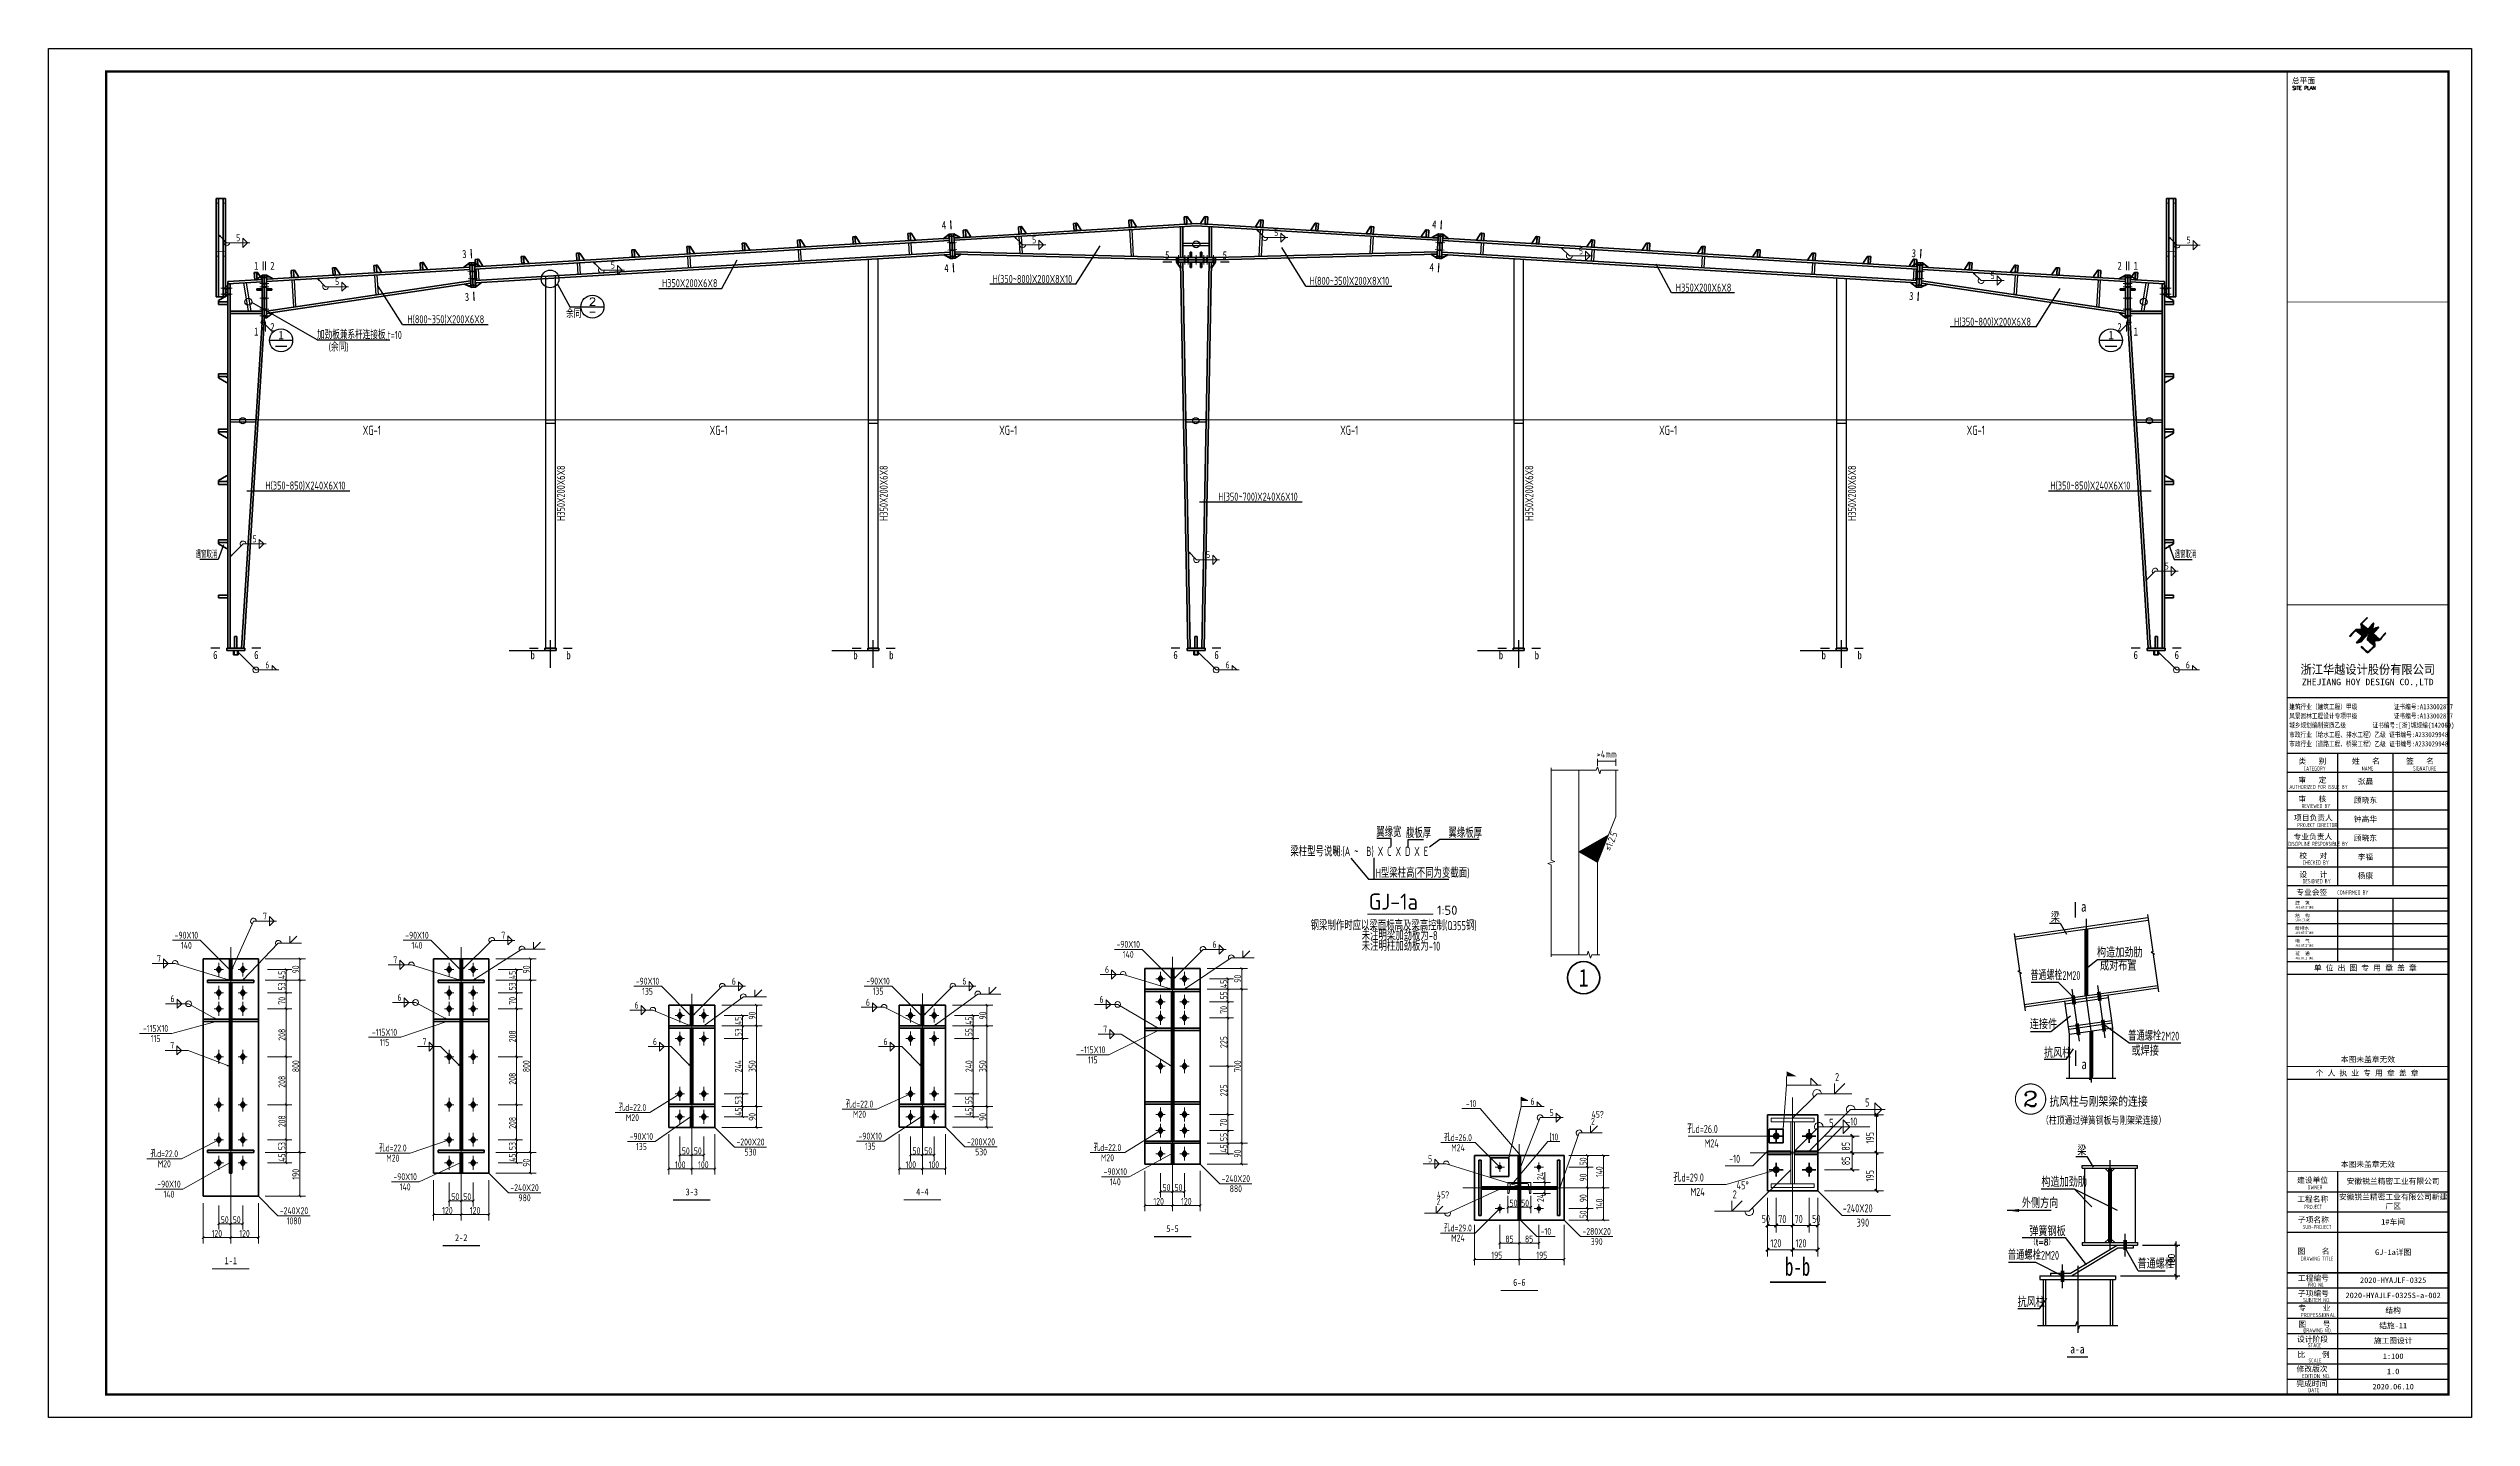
# Model space of a CAD drawing. Extents: x 293620 to 503924, y -252071 to 755100.
# Drawn here: x 376626 to 481726, y -181330 to -121930 of the extents above; entities that cross this region are included whole.
import ezdxf
from ezdxf.enums import TextEntityAlignment as Align

# ---------------------------------------------------------------- set-up
doc = ezdxf.new("R2010")
doc.units = 0
doc.header["$LTSCALE"] = 1000
doc.header["$MEASUREMENT"] = 0
for name, pattern in [('ACAD_ISO02W100', [15, 12, -3]), ('ACAD_ISO04W100', [30.5, 24, -3, 0.5, -3]), ('DOTE', [2.42, 2, -0.2, 0.02, -0.2]), ('线型2', [5, 3, -2]), ('线型4', [2.5, 1.5, -1]), ('线型6', [8.75, 5, -1.25, 1.25, -1.25])]:
    doc.linetypes.add(name, pattern=pattern)
doc.layers.get('Defpoints').update_dxf_attribs({"color": 250})
for name, color, linetype, lineweight in [('10', 7, 'Continuous', 35), ('1000', 2, 'Continuous', 35), ('114', 2, 'Continuous', 18), ('116', 1, 'Continuous', 35), ('12', 2, 'Continuous', 35), ('14', 2, 'Continuous', 35), ('20', 2, 'Continuous', 35), ('墙线__粗线', 7, 'Continuous', 18), ('字符串标注', 9, 'Continuous', 18), ('尺寸标注', 9, 'Continuous', 18), ('层10', 7, 'Continuous', 35), ('柱子', 3, 'Continuous', 35), ('焊缝标注', 9, 'Continuous', 18), ('索引符号标注', 9, 'Continuous', 18), ('编号标注', 9, 'Continuous', 18), ('螺栓孔标注', 9, 'Continuous', 18), ('钢板标注', 9, 'Continuous', 18)]:
    doc.layers.add(name, color=color, linetype=linetype, lineweight=lineweight)
for name, color, linetype in [('11', 3, 'Continuous'), ('3T_WOOD', 21, 'Continuous'), ('BALCONY', 6, 'Continuous'), ('DOTE', 14, 'DOTE'), ('FRAMING', 2, 'Continuous'), ('PUB_DIM', 171, 'Continuous'), ('PUB_TEXT', 7, 'Continuous'), ('PUB_TITLE', 171, 'Continuous'), ('TDB_中实线', 7, 'Continuous'), ('TDB_中心线', 1, 'ACAD_ISO04W100'), ('TDB_文字', 7, 'Continuous'), ('TDB_细实线', 3, 'Continuous'), ('TDB_虚线', 2, 'ACAD_ISO02W100'), ('THICK', 6, 'Continuous'), ('TK', 4, 'Continuous')]:
    doc.layers.add(name, color=color, linetype=linetype)
doc.styles.add('-宋体', font='', dxfattribs={"width": 0.8})
doc.styles.add('COMP', font='COMPLEX.shx', dxfattribs={"bigfont": 'hztxt'})
doc.styles.add('FromPkpm', font='Pkpmeng', dxfattribs={"width": 0.7, "bigfont": 'hztxt'})
doc.styles.add('HT', font='simhei.ttf', dxfattribs={"width": 0.8})
doc.styles.add('HZTXT', font='tssdeng.shx', dxfattribs={"width": 0.7, "bigfont": 'hztxt.shx'})
doc.styles.add('ROMANS', font='romans__.ttf', dxfattribs={"width": 0.65, "height": 231.275})
doc.styles.add('TDB-HZDX', font='simplex.shx', dxfattribs={"width": 0.8, "bigfont": 'hzdx.shx'})
doc.styles.add('TDB-仿宋', font='仿宋_GB2312.ttf', dxfattribs={"width": 0.8})
doc.styles.add('TDB_文字', font='gbxwxt.shx', dxfattribs={"width": 0.8, "bigfont": 'hzdx.shx'})
doc.styles.add('TSSD_Dimension', font='Tssdeng.shx', dxfattribs={"width": 0.7, "bigfont": 'hztxt.shx'})
doc.styles.add('TSSD_REIN', font='tssdeng.shx', dxfattribs={"width": 0.7, "bigfont": 'tssdchn.shx'})
doc.styles.add('图框', font='')
doc.styles.add('图框字体', font='', dxfattribs={"width": 0.8})
doc.styles.add('图签宋体', font='', dxfattribs={"height": 300})
doc.styles.add('图签黑体', font='simhei.ttf', dxfattribs={"height": 550})
doc.styles.add('黑体', font='simhei.ttf', dxfattribs={"width": 0.8, "height": 3.5})
doc.styles.get('-宋体').set_extended_font_data('SimSun')
doc.styles.get('图框').set_extended_font_data('SimSun')
doc.styles.get('图框字体').set_extended_font_data('NSimSun')
doc.styles.get('图签宋体').set_extended_font_data('NSimSun')
doc.dimstyles.new('TDB_标准', dxfattribs={"dimtxt": 250, "dimasz": 130, "dimexe": 150, "dimexo": 200, "dimgap": 60, "dimtad": 1, "dimdec": 0, "dimzin": 0, "dimdsep": 46, "dimtxsty": 'TDB-HZDX', "dimblk1": 'ARCHTICK', "dimblk2": 'ARCHTICK', "dimsah": 1, "dimcen": 0.1, "dimdle": 150, "dimclrd": 3, "dimclre": 3, "dimclrt": 7, "dimadec": 0, "dimazin": 0, "dimtfac": 0.828571, "dimtdec": 0, "dimtofl": 0, "dimtmove": 0, "dimatfit": 3, "dimldrblk": 'ARCHTICK', "dimfxl": 0, "dimtolj": 1, "dimtzin": 5, "dimarcsym": 0})

msp = doc.modelspace()

# ---------------------------------------------------------------- texts
at = {"layer": '10', "lineweight": 25, "style": '图框字体', "width": 0.8}
for s, rotation, p in [('4', 3.433441, (415467.1, -129599.7)), ('4', -3.433777, (436736.3, -129563.7)), ('3', 3.433624, (394666.8, -130847.7)), ('4', 3.433441, (415578.5, -131456.3)), ('5', 0.000046, (425152.8, -130897.8)), ('5', 0.000046, (427649.5, -130897.8)), ('4', -3.433777, (436624.9, -131420.4)), ('3', -3.433899, (457536.6, -130811.8)), ('3', 3.433624, (394778.3, -132706.3)), ('3', -3.433899, (457425.1, -132670.4))]:
    msp.add_text(s, height=350, rotation=rotation, dxfattribs=at).set_placement(p, align=Align.MIDDLE_CENTER)
for s, height, p in [('1', 350, (385639.1, -131358.9)), ('2', 350, (386339.1, -131358.9)), ('2', 350, (466463, -131358.9)), ('1', 350, (467163, -131358.9)), ('1', 350, (385639.1, -134215.3)), ('2', 350, (386339.1, -134015.3)), ('2', 350, (466463, -134015.3)), ('1', 350, (467163, -134215.3)), ('6', 350, (383861.2, -148244.7)), ('6', 350, (385641.2, -148244.7)), ('6', 350, (425511.2, -148244.7)), ('6', 350, (427291.2, -148244.7)), ('6', 350, (467161.2, -148244.7)), ('6', 350, (468941.2, -148244.7)), ('3-3', 300, (404531.2, -171541.2)), ('4-4', 300, (414531.2, -171536.2)), ('2-2', 300, (394531.2, -173525)), ('5-5', 300, (425382.1, -173131.9)), ('1-1', 300, (384531.2, -174525)), ('6-6', 300, (440424.1, -175465.3))]:
    msp.add_text(s, height=height, dxfattribs=at).set_placement(p, align=Align.MIDDLE_CENTER)
at = {"layer": '10', "style": '图框字体', "width": 0.8}
for p in [(397533, -148430.8), (399089.2, -148430.8), (411533, -148430.8), (413089.2, -148430.8), (439533, -148430.8), (441089.2, -148430.8), (453533, -148430.8), (455089.2, -148430.8)]:
    msp.add_text('b', height=350, dxfattribs=at).set_placement(p)
at = {"layer": 'BALCONY', "style": 'TSSD_Dimension', "width": 0.7}
for s, p in [('H350X200X6X8', (404440.7, -132112.8)), ('H(350~800)X200X8X10', (419304.4, -131932.7, -3.6)), ('H(800~350)X200X8X10', (433052.9, -132010.7, -3.6)), ('H350X200X6X8', (448416.5, -132304.7)), ('H(800~350)X200X6X8', (393860.8, -133678.3, -3.6)), ('余同', (399409.3, -133399.3, -200)), ('H(350~800)X200X6X8', (460950.3, -133785.4, -3.6)), ('H(350~850)X240X6X10', (387772.1, -140891.7)), ('H(350~850)X240X6X10', (465194.4, -140891.7)), ('H(350~700)X240X6X10', (429088.5, -141374.9))]:
    msp.add_text(s, height=350, dxfattribs=at).set_placement(p, align=Align.MIDDLE)
at = {"layer": 'BALCONY', "width": 0.7}
for s, height, style, p in [('加劲板兼系杆连接板,t=10', 350, 'TSSD_Dimension', (388271.9, -134536.5)), ('(余同)', 350, 'TSSD_Dimension', (388782.3, -135070)), ('XG-1', 400, 'TSSD_REIN', (390257.8, -138695, 2180)), ('XG-1', 400, 'TSSD_REIN', (405305.1, -138695, 2180)), ('XG-1', 400, 'TSSD_REIN', (417864.2, -138695, 2180)), ('XG-1', 400, 'TSSD_REIN', (432655, -138695, 2180)), ('XG-1', 400, 'TSSD_REIN', (446487.8, -138695, 2180)), ('XG-1', 400, 'TSSD_REIN', (459829, -138695, 2180))]:
    msp.add_text(s, height=height, dxfattribs=dict(at, style=style)).set_placement(p)
at = {"layer": 'BALCONY', "style": 'TSSD_Dimension', "width": 0.7}
for p in [(398853.4, -141224.4, 1287), (412853.4, -141224.4, 1287), (440853.4, -141224.4, 1287), (454853.4, -141224.4, 1287)]:
    msp.add_text('H350X200X6X8', height=350, rotation=90, dxfattribs=at).set_placement(p, align=Align.MIDDLE)
at = {"layer": 'PUB_TEXT', "style": '-宋体', "width": 0.650894}
msp.add_text('b-b', height=787.5, dxfattribs=at).set_placement((451947.4, -175178.1), (453040.9, -175178.1), align=Align.FIT)
at = {"layer": 'THICK', "style": 'TSSD_REIN', "width": 0.7}
for s, p in [('梁柱型号说明:', (430492.8, -156980.1)), ('H (A ~  B) X C X D X E', (432350.1, -156965.6)), ('翼缘宽', (434221, -156135.6)), ('腹板厚', (435507.4, -156174.6)), ('翼缘板厚', (437350.1, -156172.7)), ('H型梁柱高(不同为变截面)', (434191.1, -157907.6)), ('钢梁制作时应以梁面标高及梁高控制(Q355钢)', (431374.2, -160184.2, -600)), ('未注明梁加劲板为-8', (433585.6, -160617.2)), ('未注明柱加劲板为-10', (433585.6, -161077.4))]:
    msp.add_text(s, height=400, dxfattribs=at).set_placement(p)
at = {"layer": '墙线__粗线', "color": 6, "style": 'HZTXT', "width": 0.8}
msp.add_text('>4mm', height=310, dxfattribs=at).set_placement((444212.2, -152547.5, 1200), align=Align.MIDDLE_CENTER)
msp.add_text('≤1:2.5', height=310, rotation=68.198592, dxfattribs=at).set_placement((444397.9, -156321.8, 1200), align=Align.MIDDLE_CENTER)
at = {"layer": '字符串标注', "lineweight": 25, "style": 'FromPkpm', "width": 0.7}
msp.add_text('[10', height=300, dxfattribs=at).set_placement((441924.6, -169304), align=Align.CENTER)
at = {"layer": '尺寸标注', "color": 0, "style": 'HZTXT', "width": 0.75}
for s, p in [('195', (455811, -169441.7)), ('85', (454761, -169751.1)), ('85', (454761, -170382.4)), ('195', (455811, -171091.7))]:
    msp.add_text(s, height=350, rotation=90, dxfattribs=at).set_placement(p)
for s, p in [('50', (450935.7, -172889.8)), ('70', (451652.3, -172891.7)), ('70', (452364.8, -172891.7)), ('50', (453121.4, -172885.4)), ('120', (451314.8, -173941.7)), ('120', (452402.3, -173941.7))]:
    msp.add_text(s, height=350, dxfattribs=at).set_placement(p)
at = {"layer": '尺寸标注', "linetype": 'Continuous', "lineweight": 18, "char_height": 300, "attachment_point": 5, "rotation": 90, "style": 'FromPkpm'}
for s, insert in [('\\A1;90', (387351.2, -161886.2)), ('\\A1;90', (397351.2, -161886.2)), ('\\A1;45', (386751.2, -162122.3)), ('\\A1;53', (386751.2, -162622.3)), ('\\A1;45', (396751.2, -162122.3)), ('\\A1;53', (396751.2, -162622.3)), ('\\A1;45', (427602.1, -162515.5)), ('\\A1;55', (427602.1, -163015.5)), ('\\A1;90', (428202.1, -162290.5)), ('\\A1;70', (386751.2, -163247.3)), ('\\A1;70', (396751.2, -163247.3)), ('\\A1;90', (407151.2, -163891.2)), ('\\A1;90', (417151.2, -163886.2)), ('\\A1;70', (427602.1, -163640.5)), ('\\A1;208', (386751.2, -164720.8)), ('\\A1;208', (396751.2, -164790.1)), ('\\A1;45', (406551.2, -164116.2)), ('\\A1;53', (406551.2, -164616.2)), ('\\A1;45', (416551.2, -164111.2)), ('\\A1;55', (416551.2, -164611.2)), ('\\A1;225', (427602.1, -165040.5)), ('\\A1;800', (387351.2, -166086.2)), ('\\A1;800', (397351.2, -166086.2)), ('\\A1;244', (406551.2, -166086.2)), ('\\A1;350', (407151.2, -166086.2)), ('\\A1;240', (416551.2, -166086.2)), ('\\A1;350', (417151.2, -166086.2)), ('\\A1;700', (428202.1, -166086.2)), ('\\A1;208', (386751.2, -166760.2)), ('\\A1;208', (396751.2, -166628.6)), ('\\A1;225', (427602.1, -167136.2)), ('\\A1;53', (406551.2, -167556.2)), ('\\A1;45', (406551.2, -168056.2)), ('\\A1;90', (407151.2, -168286.2)), ('\\A1;45', (416551.2, -168061.2)), ('\\A1;55', (416551.2, -167561.2)), ('\\A1;90', (417151.2, -168286.2)), ('\\A1;208', (386751.2, -168472.8)), ('\\A1;208', (396751.2, -168543.6)), ('\\A1;70', (427602.1, -168531.9)), ('\\A1;55', (427602.1, -169156.9)), ('\\A1;53', (386751.2, -169550)), ('\\A1;45', (386751.2, -170050)), ('\\A1;53', (396751.2, -169550)), ('\\A1;45', (396751.2, -170050)), ('\\A1;90', (397351.2, -170275)), ('\\A1;45', (427602.1, -169656.9)), ('\\A1;90', (428202.1, -169881.9)), ('\\A1;50', (443194.1, -170215.3)), ('\\A1;190', (387351.2, -170775)), ('\\A1;24', (441344.1, -170853.9)), ('\\A1;90', (443194.1, -170915.3)), ('\\A1;140', (443894.1, -170665.3)), ('\\A1;24', (441344.1, -171804)), ('\\A1;90', (443194.1, -171815.3)), ('\\A1;140', (443894.1, -172065.3)), ('\\A1;50', (443194.1, -172515.3))]:
    msp.add_mtext(s, dxfattribs=dict(at, insert=insert))
at = {"layer": '尺寸标注', "linetype": 'Continuous', "lineweight": 18, "char_height": 300, "attachment_point": 5, "style": 'FromPkpm'}
for s, insert in [('\\A1;100', (404031.2, -170361.2)), ('\\A1;50', (404271.2, -169761.2)), ('\\A1;50', (404791.2, -169761.2)), ('\\A1;100', (405031.2, -170361.2)), ('\\A1;100', (414031.2, -170356.2)), ('\\A1;50', (414276.2, -169756.2)), ('\\A1;50', (414786.2, -169756.2)), ('\\A1;100', (415031.2, -170356.2)), ('\\A1;50', (425122.1, -171351.9)), ('\\A1;50', (425642.1, -171351.9)), ('\\A1;120', (393931.2, -172345)), ('\\A1;50', (394271.2, -171745)), ('\\A1;50', (394791.2, -171745)), ('\\A1;120', (395131.2, -172345)), ('\\A1;120', (424782.1, -171951.9)), ('\\A1;120', (425982.1, -171951.9)), ('\\A1;50', (440174.1, -172025.3)), ('\\A1;50', (440674.1, -172025.3)), ('\\A1;120', (383931.2, -173345)), ('\\A1;50', (384271.2, -172745)), ('\\A1;50', (384791.2, -172745)), ('\\A1;120', (385131.2, -173345)), ('\\A1;195', (439449.1, -174285.3)), ('\\A1;85', (439999.1, -173585.3)), ('\\A1;85', (440849.1, -173585.3)), ('\\A1;195', (441399.1, -174285.3))]:
    msp.add_mtext(s, dxfattribs=dict(at, insert=insert))
at = {"layer": '层10', "style": '黑体', "width": 0.8}
msp.add_text('1', height=770, dxfattribs=at).set_placement((443212.2, -162247.5, 1200), align=Align.MIDDLE_CENTER)
at = {"layer": '柱子', "color": 7, "style": 'TSSD_REIN'}
for s, height, width, p in [('GJ-1a', 700, 0.954365, (433894.4, -159294.7, 200)), ('1:50 ', 400, 1.040265, (436851.2, -159519.7, 200))]:
    msp.add_text(s, height=height, dxfattribs=dict(at, width=width)).set_placement(p)
at = {"layer": '焊缝标注', "lineweight": 25, "style": 'FromPkpm', "width": 0.7}
for s, p in [('5', (384853.7, -130292.6)), ('5', (419383.2, -130381.6)), ('5', (429877.2, -130066.8)), ('5', (469453.7, -130390.8)), ('5', (401109.5, -131478)), ('5', (443097.6, -130860)), ('5', (389146.2, -132195.8)), ('5', (460952.2, -131931.3)), ('5', (385567.1, -143357.8)), ('5', (426924.2, -144042.5)), ('5', (468503.6, -144535.8)), ('6', (386122.3, -148825.6)), ('6', (427772.3, -148825.6)), ('6', (469422.3, -148825.6)), ('7', (386016.8, -159721.8)), ('7', (396354.5, -160555)), ('6', (427205.4, -160948.2)), ('7', (381420.1, -161560.1)), ('7', (391666.8, -161622.5)), ('6', (422539.8, -162036.6)), ('6', (406354.5, -162548.9)), ('6', (416354.5, -162543.9)), ('6', (382006.2, -163305)), ('6', (391852.3, -163252.4)), ('6', (402138.4, -163586.3)), ('6', (412170.2, -163461.1)), ('6', (422302.8, -163333.8)), ('7', (392933.7, -165166.6)), ('6', (402933.7, -165166.6)), ('6', (412933.7, -165166.6)), ('7', (422458.7, -164624.9)), ('7', (381992.8, -165329.7)), ('6', (440996.9, -167757.1)), ('5', (441826.4, -168247.7)), ('45\x8a', (443818.5, -168326.2)), ('2', (443618.5, -168626.2)), ('5', (436552.2, -170256.4)), ('2', (436912.9, -172114.9)), ('45\x8a', (437112.9, -171814.9))]:
    msp.add_text(s, height=300, dxfattribs=at).set_placement(p, align=Align.CENTER)
at = {"layer": '焊缝标注', "color": 0}
for s, style, width, p in [('2', 'HZTXT', 0.75, (454119.6, -166731.5)), ('5', 'HZTXT', 0.75, (455424.9, -167834.3)), ('5', 'HZTXT', 0.75, (453867.7, -168715.9)), ('45°', 'TSSD_REIN', 0.7, (449845.4, -171426.4)), ('2', 'HZTXT', 0.75, (449676.8, -171822.5))]:
    msp.add_text(s, height=350, dxfattribs=dict(at, style=style, width=width)).set_placement(p)
at = {"layer": '索引符号标注', "lineweight": 25, "style": '图框'}
for p in [(386717, -134543.2), (466085.2, -134543.1)]:
    msp.add_text('1', height=360, dxfattribs=at).set_placement(p, align=Align.CENTER)
at = {"layer": '螺栓孔标注', "lineweight": 25, "style": 'FromPkpm', "width": 0.7}
for s, p in [('孔d=22.0', (401956.5, -168028.7)), ('孔d=22.0', (411805.5, -167880.5)), ('孔d=26.0', (437764.7, -169333.3)), ('孔d=22.0', (381649.8, -170031.9)), ('孔d=22.0', (391563.8, -169785.3)), ('孔d=22.0', (422560.9, -169766.7)), ('孔d=29.0', (437761.3, -173253.8))]:
    msp.add_text(s, height=300, dxfattribs=at).set_placement(p, align=Align.CENTER)
for s, p in [('M20', (411805.5, -168020.5)), ('M20', (401956.5, -168168.7)), ('M20', (381649.8, -170171.9)), ('M20', (391563.8, -169925.3)), ('M20', (422560.9, -169906.7)), ('M24', (437764.7, -169473.4)), ('M24', (437761.3, -173393.8))]:
    msp.add_text(s, height=300, dxfattribs=at).set_placement(p, align=Align.TOP_CENTER)
at = {"layer": '螺栓孔标注', "color": 0, "style": 'HZTXT', "width": 0.75}
for s, p in [('孔d=26.0', (447708.8, -168983.7)), ('M24', (448458.8, -169606.2)), ('孔d=29.0', (447099.7, -171089.8)), ('M24', (447849.7, -171712.3))]:
    msp.add_text(s, height=350, dxfattribs=at).set_placement(p)
at = {"layer": '钢板标注', "color": 6, "lineweight": 25, "style": 'FromPkpm', "width": 0.58}
for p in [(383480.4, -144037.8), (469321.9, -144037.8)]:
    msp.add_text('遇窗取消', height=300, dxfattribs=at).set_placement(p, align=Align.CENTER)
at = {"layer": '钢板标注', "lineweight": 25, "style": 'FromPkpm', "width": 0.7}
for s, p in [('-90X10', (382610, -160553)), ('-90X10', (392610, -160553)), ('-90X10', (423460.9, -160946.2)), ('-90X10', (402610, -162546.9)), ('-90X10', (412610, -162541.9)), ('-115X10', (381273.5, -164597.1)), ('-115X10', (391203, -164763.1)), ('-115X10', (421922.4, -165523)), ('-10', (438331, -167855.2)), ('-90X10', (402343.8, -169281)), ('-90X10', (412270.3, -169270.6)), ('-200X20', (407077.4, -169522.1)), ('-200X20', (417077.4, -169517.1)), ('-90X10', (381853.1, -171350.6)), ('-90X10', (392098, -171030.9)), ('-240X20', (397277.4, -171505.9)), ('-90X10', (422900.2, -170812.1)), ('-240X20', (428128.3, -171112.7)), ('-240X20', (387277.4, -172505.9)), ('-10', (441579.2, -173404.4)), ('-280X20', (443779.2, -173404.4))]:
    msp.add_text(s, height=300, dxfattribs=at).set_placement(p, align=Align.CENTER)
for s, p in [('140', (382610, -160693)), ('140', (392610, -160693)), ('140', (423460.9, -161086.2)), ('135', (402610, -162686.9)), ('135', (412610, -162681.9)), ('115', (381273.5, -164737.1)), ('115', (391203, -164903.1)), ('115', (421922.4, -165663)), ('135', (402343.8, -169421)), ('530', (407077.4, -169662.1)), ('135', (412270.3, -169410.6)), ('530', (417077.4, -169657.1)), ('140', (392098, -171170.9)), ('140', (422900.2, -170952.1)), ('880', (428128.3, -171252.7)), ('140', (381853.1, -171490.6)), ('980', (397277.4, -171645.9)), ('1080', (387277.4, -172645.9)), ('390', (443779.2, -173544.4))]:
    msp.add_text(s, height=300, dxfattribs=at).set_placement(p, align=Align.TOP_CENTER)
at = {"layer": '钢板标注', "color": 0, "style": 'HZTXT', "width": 0.75}
for s, p in [('-10', (454607.1, -168660.7)), ('-10', (449525.5, -170279.7)), ('-240X20', (454453.7, -172425.4)), ('390', (455053.7, -173047.9))]:
    msp.add_text(s, height=350, dxfattribs=at).set_placement(p)

# ---------------------------------------------------------------- blocks, each defined once
blk = doc.blocks.new('_ArchTick')
at = {"color": 0, "linetype": 'ByBlock', "const_width": 0.4}
blk.add_lwpolyline([(-0.5, -0.5), (0.5, 0.5)], dxfattribs=at)
blk = doc.blocks.new('w453w53')
at = {"layer": '12', "color": 4}
for p, q in [((473598, 1381074, -5700), (474078, 1381074, -5700)), ((473598, 1380924, -5700), (473598, 1381074, -5700)), ((473598, 1381074, -5700), (474078, 1381074, -5700)), ((473598, 1380924, -5700), (473598, 1380864, -5700)), ((473598, 1380864, -5700), (474019, 1380624, -5700)), ((474078, 1380865, -5700), (474018, 1380924, -5700)), ((474019, 1380624, -5700), (474078, 1380625, -5700)), ((474078, 1381074, -5700), (474078, 1380925, -5700)), ((474078, 1380625, -5700), (474078, 1380865, -5700))]:
    blk.add_line(p, q, dxfattribs=at)
at = {"layer": '12', "color": 4, "elevation": -5700}
blk.add_lwpolyline([(474078, 1380925), (473598, 1380925)], dxfattribs=at)
blk = doc.blocks.new('Q321QS4A234223')
at = {"layer": '12', "lineweight": 35, "ltscale": 100}
for p, q in [((421191, 108271), (421092, 108265)), ((421092, 108265), (421111, 107946)), ((421211, 107952), (421191, 108271)), ((423587, 108415), (423487, 108409)), ((423487, 108409), (423506, 108089)), ((423606, 108095), (423587, 108415)), ((425983, 108558), (425883, 108553)), ((425883, 108553), (425902, 108233)), ((426002, 108239), (425983, 108558)), ((404422, 107265), (404322, 107259)), ((404322, 107259), (404341, 106939)), ((404441, 106945), (404422, 107265)), ((406817, 107409), (406717, 107403)), ((406717, 107403), (406737, 107083)), ((406836, 107089), (406817, 107409)), ((409213, 107552), (409113, 107546)), ((409113, 107546), (409132, 107227)), ((409132, 107227), (409232, 107233)), ((409232, 107233), (409213, 107552)), ((411609, 107696), (411509, 107690)), ((411509, 107690), (411528, 107371)), ((411528, 107371), (411628, 107377)), ((411628, 107377), (411609, 107696)), ((414004, 107840), (413904, 107834)), ((413904, 107834), (413924, 107514)), ((413924, 107514), (414023, 107520)), ((414023, 107520), (414004, 107840)), ((416400, 107984), (416300, 107978)), ((416300, 107978), (416319, 107658)), ((416319, 107658), (416419, 107664)), ((416419, 107664), (416400, 107984)), ((418796, 108127), (418696, 108121)), ((418696, 108121), (418715, 107802)), ((418715, 107802), (418815, 107808)), ((418815, 107808), (418796, 108127)), ((421111, 107946), (421211, 107952)), ((423506, 108089), (423606, 108095)), ((425902, 108233), (426002, 108239)), ((387252, 106235), (387153, 106229)), ((387153, 106229), (387172, 105909)), ((387272, 105915), (387252, 106235)), ((389049, 106342), (388949, 106336)), ((388949, 106336), (388969, 106017)), ((389068, 106023), (389049, 106342)), ((390846, 106450), (390746, 106444)), ((390746, 106444), (390765, 106125)), ((390865, 106131), (390846, 106450)), ((392842, 106570), (392743, 106564)), ((392743, 106564), (392762, 106245)), ((392762, 106245), (392862, 106251)), ((392862, 106251), (392842, 106570)), ((395238, 106714), (395138, 106708)), ((395138, 106708), (395157, 106388)), ((395157, 106388), (395257, 106394)), ((395257, 106394), (395238, 106714)), ((397234, 106834), (397135, 106828)), ((397135, 106828), (397154, 106508)), ((397154, 106508), (397254, 106514)), ((397254, 106514), (397234, 106834)), ((399630, 106977), (399530, 106971)), ((399530, 106971), (399549, 106652)), ((399549, 106652), (399649, 106658)), ((399649, 106658), (399630, 106977)), ((402026, 107121), (401926, 107115)), ((401926, 107115), (401945, 106796)), ((401945, 106796), (402045, 106802)), ((402045, 106802), (402026, 107121)), ((404341, 106939), (404441, 106945)), ((406737, 107083), (406836, 107089)), ((385655, 106139), (385555, 106133)), ((385555, 106133), (385575, 105813)), ((385575, 105813), (385674, 105819)), ((385674, 105819), (385655, 106139)), ((387172, 105909), (387272, 105915)), ((388969, 106017), (389068, 106023)), ((390765, 106125), (390865, 106131))]:
    blk.add_line(p, q, dxfattribs=at)
for points in [[(421408, 108004), (421410, 107964), (421250, 107954), (421208, 107992), (421191, 108271), (421231, 108273)], [(423803, 108147), (423806, 108107), (423646, 108098), (423604, 108135), (423587, 108415), (423627, 108417)], [(426199, 108291), (426202, 108251), (426042, 108241), (426000, 108279), (425983, 108558), (426023, 108561)], [(404638, 106997), (404640, 106957), (404481, 106948), (404438, 106985), (404422, 107265), (404461, 107267)], [(407034, 107141), (407036, 107101), (406876, 107092), (406834, 107129), (406817, 107409), (406857, 107411)], [(409429, 107285), (409432, 107245), (409272, 107235), (409230, 107273), (409213, 107552), (409253, 107555)], [(411825, 107429), (411827, 107389), (411668, 107379), (411625, 107417), (411609, 107696), (411649, 107698)], [(414221, 107572), (414223, 107532), (414063, 107523), (414021, 107560), (414004, 107840), (414044, 107842)], [(416616, 107716), (416619, 107676), (416459, 107667), (416417, 107704), (416400, 107984), (416440, 107986)], [(419012, 107860), (419014, 107820), (418855, 107810), (418812, 107848), (418796, 108127), (418836, 108130)], [(387469, 105967), (387471, 105927), (387311, 105918), (387269, 105955), (387252, 106235), (387292, 106237)], [(389266, 106075), (389268, 106035), (389108, 106025), (389066, 106063), (389049, 106342), (389089, 106345)], [(391062, 106183), (391065, 106143), (390905, 106133), (390863, 106171), (390846, 106450), (390886, 106453)], [(393059, 106303), (393061, 106263), (392901, 106253), (392859, 106291), (392842, 106570), (392882, 106572)], [(395454, 106446), (395457, 106406), (395297, 106397), (395255, 106434), (395238, 106714), (395278, 106716)], [(397451, 106566), (397453, 106526), (397294, 106517), (397251, 106554), (397234, 106834), (397274, 106836)], [(399847, 106710), (399849, 106670), (399689, 106660), (399647, 106698), (399630, 106977), (399670, 106980)], [(402242, 106854), (402245, 106814), (402085, 106804), (402043, 106842), (402026, 107121), (402066, 107123)], [(385872, 105871), (385874, 105831), (385714, 105822), (385672, 105859), (385655, 106139), (385695, 106141)]]:
    blk.add_lwpolyline(points, close=True, dxfattribs=at)
at = {"layer": '3T_WOOD'}
for points in [[(413930, 107414), (413960, 106915)], [(414029, 107420), (414059, 106921)], [(418721, 107702), (418765, 106963)], [(418821, 107708), (418866, 106960)], [(423512, 107990), (423581, 106840)], [(423612, 107996), (423681, 106846)], [(395163, 106287), (395193, 105789)], [(395263, 106293), (395293, 105795)], [(399556, 106551), (399585, 106053)], [(399655, 106557), (399685, 106059)], [(404347, 106838), (404377, 106340)], [(404447, 106844), (404477, 106346)], [(409138, 107126), (409168, 106628)], [(409238, 107132), (409268, 106634)], [(387178, 105808), (387249, 104627)], [(387278, 105814), (387348, 104641)], [(390771, 106023), (390823, 105160)], [(390871, 106029), (390923, 105175)]]:
    blk.add_lwpolyline(points, dxfattribs=at)
blk = doc.blocks.new('A$C053D6479')
at = {"layer": 'PUB_TITLE'}
h = blk.add_hatch(color=256, dxfattribs=at)
h.dxf.hatch_style = 1
edge = h.paths.add_edge_path()
edge.add_spline(control_points=[(1026, 827), (1105, 920), (1188, 1008), (1266, 1102)], knot_values=[13, 13, 13, 13, 14, 14, 14, 14], degree=3, periodic=0)
edge.add_spline(control_points=[(1266, 1102), (1258, 1111), (1249, 1119), (1239, 1116)], knot_values=[12, 12, 12, 12, 13, 13, 13, 13], degree=3, periodic=0)
edge.add_spline(control_points=[(1239, 1116), (1210, 1107), (1179, 1092), (1144, 1077)], knot_values=[11, 11, 11, 11, 12, 12, 12, 12], degree=3, periodic=0)
edge.add_spline(control_points=[(1144, 1077), (1109, 1063), (1069, 1053), (1047, 1038)], knot_values=[10, 10, 10, 10, 11, 11, 11, 11], degree=3, periodic=0)
edge.add_spline(control_points=[(1047, 1038), (1028, 1026), (1007, 992), (991, 972)], knot_values=[9, 9, 9, 9, 10, 10, 10, 10], degree=3, periodic=0)
edge.add_spline(control_points=[(991, 972), (942, 913), (899, 868), (849, 810)], knot_values=[8, 8, 8, 8, 9, 9, 9, 9], degree=3, periodic=0)
edge.add_spline(control_points=[(849, 810), (842, 801), (822, 776), (822, 775)], knot_values=[7, 7, 7, 7, 8, 8, 8, 8], degree=3, periodic=0)
edge.add_spline(control_points=[(822, 775), (823, 771), (848, 752), (859, 744)], knot_values=[6, 6, 6, 6, 7, 7, 7, 7], degree=3, periodic=0)
edge.add_spline(control_points=[(859, 744), (949, 670), (1035, 592), (1122, 521)], knot_values=[5, 5, 5, 5, 6, 6, 6, 6], degree=3, periodic=0)
edge.add_spline(control_points=[(1122, 521), (1153, 527), (1185, 530), (1217, 533)], knot_values=[4, 4, 4, 4, 5, 5, 5, 5], degree=3, periodic=0)
edge.add_spline(control_points=[(1217, 533), (1246, 535), (1293, 532), (1316, 542)], knot_values=[3, 3, 3, 3, 4, 4, 4, 4], degree=3, periodic=0)
edge.add_spline(control_points=[(1316, 542), (1327, 547), (1338, 565), (1349, 579)], knot_values=[2, 2, 2, 2, 3, 3, 3, 3], degree=3, periodic=0)
edge.add_spline(control_points=[(1349, 579), (1423, 670), (1507, 759), (1572, 848)], knot_values=[1, 1, 1, 1, 2, 2, 2, 2], degree=3, periodic=0)
edge.add_spline(control_points=[(1572, 848), (1564, 852), (1561, 861), (1551, 862)], knot_values=[0, 0, 0, 0, 1, 1, 1, 1], degree=3, periodic=0)
edge.add_spline(control_points=[(1551, 862), (1469, 769), (1393, 671), (1310, 579)], knot_values=[15, 15, 15, 15, 16, 16, 16, 16], degree=3, periodic=0)
edge.add_spline(control_points=[(1310, 579), (1216, 662), (1118, 742), (1026, 827)], knot_values=[14, 14, 14, 14, 15, 15, 15, 15], degree=3, periodic=0)
at = {"layer": 'TK'}
h = blk.add_hatch(color=256, dxfattribs=at)
h.dxf.hatch_style = 2
edge = h.paths.add_edge_path()
edge.add_spline(control_points=[(728, 856), (728, 856), (728, 856), (719, 864), (651, 922), (580, 978), (514, 1036), (509, 1106), (488, 1176), (479, 1247), (570, 1343), (663, 1436), (758, 1526), (764, 1523), (768, 1518), (774, 1515), (693, 1422), (599, 1343), (520, 1249), (607, 1171), (698, 1096), (789, 1021), (874, 1109), (950, 1206), (1031, 1298), (1066, 1286), (1054, 1262), (1045, 1224), (1036, 1188), (1031, 1158), (1024, 1121), (1020, 1104), (1017, 1085), (1012, 1071), (1004, 1052), (976, 1026), (956, 1003), (906, 946), (866, 899), (814, 839), (806, 829), (789, 806), (787, 806), (777, 804), (728, 856)], knot_values=[0, 0, 0, 0, 0.005, 0.01, 1, 1, 1, 2, 2, 2, 3, 3, 3, 4, 4, 4, 5, 5, 5, 6, 6, 6, 7, 7, 7, 8, 8, 8, 9, 9, 9, 10, 10, 10, 11, 11, 11, 12, 12, 12, 13, 13, 13, 14, 14, 14, 14], degree=3, periodic=0)
h = blk.add_hatch(color=256, dxfattribs=at)
h.dxf.hatch_style = 2
edge = h.paths.add_edge_path()
edge.add_spline(control_points=[(366, 894), (366, 894), (366, 894), (270, 970), (183, 883), (101, 791), (16, 703), (-18, 714), (9, 735), (28, 755), (103, 838), (192, 930), (266, 1005), (319, 1009), (387, 1005), (442, 1007), (456, 1008), (472, 1011), (485, 1007), (507, 1000), (534, 967), (555, 949), (624, 891), (699, 833), (760, 773), (689, 691), (614, 604), (539, 517), (529, 505), (516, 487), (506, 482), (492, 475), (469, 472), (452, 467), (416, 456), (383, 448), (342, 438), (323, 433), (297, 422), (293, 440), (291, 452), (313, 470), (322, 480), (400, 566), (477, 652), (553, 736), (460, 815), (366, 894)], knot_values=[0, 0, 0, 0, 0.005, 0.01, 1, 1, 1, 2, 2, 2, 3, 3, 3, 4, 4, 4, 5, 5, 5, 6, 6, 6, 7, 7, 7, 8, 8, 8, 9, 9, 9, 10, 10, 10, 11, 11, 11, 12, 12, 12, 13, 13, 13, 14, 14, 14, 15, 15, 15, 15], degree=3, periodic=0)
h = blk.add_hatch(color=256, dxfattribs=at)
h.dxf.hatch_style = 2
edge = h.paths.add_edge_path()
edge.add_spline(control_points=[(511, 261), (511, 261), (511, 261), (516, 267), (609, 192), (696, 111), (785, 33), (883, 118), (977, 208), (1070, 298), (992, 373), (892, 456), (803, 534), (791, 544), (768, 561), (766, 569), (761, 588), (776, 634), (780, 655), (785, 690), (788, 721), (795, 746), (897, 661), (998, 576), (1097, 490), (1100, 425), (1106, 361), (1107, 294), (1018, 207), (925, 121), (830, 33), (818, 21), (800, 0), (787, 0), (768, -1), (725, 49), (712, 60), (662, 103), (616, 143), (568, 186), (545, 207), (518, 224), (499, 250), (501, 259), (511, 261)], knot_values=[0, 0, 0, 0, 0.005, 0.01, 1, 1, 1, 2, 2, 2, 3, 3, 3, 4, 4, 4, 5, 5, 5, 6, 6, 6, 7, 7, 7, 8, 8, 8, 9, 9, 9, 10, 10, 10, 11, 11, 11, 12, 12, 12, 13, 13, 13, 14, 14, 14, 14], degree=3, periodic=0)
for points, knots in [([(1031, 1298), (1066, 1286), (1054, 1262), (1045, 1224), (1036, 1188), (1031, 1158), (1024, 1121), (1020, 1104), (1017, 1085), (1012, 1071), (1004, 1052), (976, 1026), (956, 1003), (906, 946), (866, 899), (814, 839), (806, 829), (789, 806), (787, 806), (777, 804), (728, 856), (719, 864), (651, 922), (580, 978), (514, 1036), (509, 1106), (488, 1176), (479, 1247), (570, 1343), (663, 1436), (758, 1526), (764, 1523), (768, 1518), (774, 1515), (693, 1422), (599, 1343), (520, 1249), (607, 1171), (698, 1096), (789, 1021), (874, 1109), (950, 1206), (1031, 1298)], [0, 0, 0, 0, 1, 1, 1, 2, 2, 2, 3, 3, 3, 4, 4, 4, 5, 5, 5, 6, 6, 6, 7, 7, 7, 8, 8, 8, 9, 9, 9, 10, 10, 10, 11, 11, 11, 12, 12, 12, 13, 13, 13, 14, 14, 14, 14]), ([(1551, 862), (1561, 861), (1564, 852), (1572, 848), (1507, 759), (1423, 670), (1349, 579), (1338, 565), (1327, 547), (1316, 542), (1293, 532), (1246, 535), (1217, 533), (1185, 530), (1153, 527), (1122, 521), (1035, 592), (949, 670), (859, 744), (848, 752), (823, 771), (822, 775), (822, 776), (842, 801), (849, 810), (899, 868), (942, 913), (991, 972), (1007, 992), (1028, 1026), (1047, 1038), (1069, 1053), (1109, 1063), (1144, 1077), (1179, 1092), (1210, 1107), (1239, 1116), (1249, 1119), (1258, 1111), (1266, 1102), (1188, 1008), (1105, 920), (1026, 827), (1118, 742), (1216, 662), (1310, 579), (1393, 671), (1469, 769), (1551, 862)], [0, 0, 0, 0, 1, 1, 1, 2, 2, 2, 3, 3, 3, 4, 4, 4, 5, 5, 5, 6, 6, 6, 7, 7, 7, 8, 8, 8, 9, 9, 9, 10, 10, 10, 11, 11, 11, 12, 12, 12, 13, 13, 13, 14, 14, 14, 15, 15, 15, 16, 16, 16, 16]), ([(555, 949), (624, 891), (699, 833), (760, 773), (689, 691), (614, 604), (539, 517), (529, 505), (516, 487), (506, 482), (492, 475), (469, 472), (452, 467), (416, 456), (383, 448), (342, 438), (323, 433), (297, 422), (293, 440), (291, 452), (313, 470), (322, 480), (400, 566), (477, 652), (553, 736), (460, 815), (366, 894), (270, 970), (183, 883), (101, 791), (16, 703), (-18, 714), (9, 735), (28, 755), (103, 838), (192, 930), (266, 1005), (319, 1009), (387, 1005), (442, 1007), (456, 1008), (472, 1011), (485, 1007), (507, 1000), (534, 967), (555, 949)], [0, 0, 0, 0, 1, 1, 1, 2, 2, 2, 3, 3, 3, 4, 4, 4, 5, 5, 5, 6, 6, 6, 7, 7, 7, 8, 8, 8, 9, 9, 9, 10, 10, 10, 11, 11, 11, 12, 12, 12, 13, 13, 13, 14, 14, 14, 15, 15, 15, 15]), ([(1097, 490), (1100, 425), (1106, 361), (1107, 294), (1018, 207), (925, 121), (830, 33), (818, 21), (800, 0), (787, 0), (768, -1), (725, 49), (712, 60), (662, 103), (616, 143), (568, 186), (545, 207), (518, 224), (499, 250), (501, 259), (511, 261), (516, 267), (609, 192), (696, 111), (785, 33), (883, 118), (977, 208), (1070, 298), (992, 373), (892, 456), (803, 534), (791, 544), (768, 561), (766, 569), (761, 588), (776, 634), (780, 655), (785, 690), (788, 721), (795, 746), (897, 661), (998, 576), (1097, 490)], [0, 0, 0, 0, 1, 1, 1, 2, 2, 2, 3, 3, 3, 4, 4, 4, 5, 5, 5, 6, 6, 6, 7, 7, 7, 8, 8, 8, 9, 9, 9, 10, 10, 10, 11, 11, 11, 12, 12, 12, 13, 13, 13, 14, 14, 14, 14])]:
    blk.add_open_spline(points, degree=3, knots=knots, dxfattribs=at)
blk = doc.blocks.new('GeYuanFrame_65136206', base_point=(20.1, 4.5))
at = {"layer": 'PUB_TITLE'}
for points in [[(1013.1, 235.3), (1013.1, 292.7)], [(1037.1, 235.3), (1037.1, 292.7)], [(1013.1, 202.3), (1013.1, 229.8)], [(1037.1, 202.3), (1037.1, 229.8)], [(1013.1, 14.5), (1013.1, 111.3)]]:
    blk.add_lwpolyline(points, dxfattribs=at)
at = {"layer": 'TK'}
for p, q in [((991.1, 316.9), (1061.1, 316.9)), ((991.1, 284.5), (1061.1, 284.5)), ((991.1, 276.3), (1061.1, 276.3)), ((991.1, 268.1), (1061.1, 268.1)), ((991.1, 259.9), (1061.1, 259.9)), ((991.1, 251.7), (1061.1, 251.7)), ((991.1, 243.5), (1061.1, 243.5)), ((991.1, 235.3), (1061.1, 235.3)), ((991.1, 235.3), (1061.1, 235.3)), ((991.1, 102.5), (1061.1, 102.5)), ((991.1, 93.7), (1061.1, 93.7)), ((991.1, 84.9), (1013.1, 84.9)), ((991.1, 84.9), (1061.1, 84.9)), ((991.1, 67.4), (1061.1, 67.4)), ((991.1, 67.3), (1061.1, 67.3)), ((991.1, 60.8), (1061.1, 60.8)), ((991.1, 54.2), (1061.1, 54.2)), ((991.1, 47.6), (1061.1, 47.6)), ((991.1, 41), (1061.1, 41)), ((991.1, 34.4), (1061.1, 34.4)), ((991.1, 27.8), (1061.1, 27.8)), ((991.1, 21.2), (1061.1, 21.2)), ((991.1, 14.5), (1061.1, 14.5))]:
    blk.add_line(p, q, dxfattribs=at)
blk.add_lwpolyline([(20.1, 4.5), (20.1, 598.5), (1071.1, 598.5), (1071.1, 4.5)], close=True, dxfattribs=at)
at = {"layer": 'TK', "const_width": 1}
blk.add_lwpolyline([(45.1, 588.5), (1061.1, 588.5), (1061.1, 14.5), (45.1, 14.5)], close=True, dxfattribs=at)
at = {"layer": 'TK'}
for points, const_width in [([(991.1, 588.5), (991.1, 14.5)], 0.4), ([(991.1, 488.5), (1061.1, 488.5)], 0.35), ([(991.1, 357.1), (1061.1, 357.1)], 0.35), ([(991.1, 292.7), (1061.1, 292.7)], 0.35), ([(991.1, 292.7), (1061.1, 292.7)], 0.35), ([(991.1, 235.3), (1061.1, 235.3)], 0.35), ([(991.1, 202.3), (1061.1, 202.3)], 0.35), ([(991.1, 156.8), (1061.1, 156.8)], 0.35), ([(991.1, 111.3), (1061.1, 111.3)], 0.35), ([(991.1, 67.4), (1061.1, 67.4)], 0.35)]:
    blk.add_lwpolyline(points, dxfattribs=dict(at, const_width=const_width))
for points in [[(991.1, 292.7), (1061.1, 292.7)], [(991.1, 235.3), (1061.1, 235.3)], [(991.1, 229.8), (1061.1, 229.8)], [(991.1, 224.3), (1061.1, 224.3)], [(991.1, 218.8), (1061.1, 218.8)], [(991.1, 213.3), (1061.1, 213.3)], [(991.1, 207.8), (1061.1, 207.8)], [(991.1, 202.3), (1061.1, 202.3)], [(991.1, 196.8), (1061.1, 196.8)], [(991.1, 151.3), (1061.1, 151.3)]]:
    blk.add_lwpolyline(points, dxfattribs=at)
at = {"layer": 'PUB_TITLE', "xscale": 0.01000000000021828, "yscale": 0.01000000000021828, "zscale": 0.01}
blk.add_blockref('A$C053D6479', (1018.2, 336.3), dxfattribs=at)
at = {"layer": 'TK', "style": '图签宋体'}
for s, height, p in [('总平面', 2.4, (993.2, 583.3)), ('类   别', 2.4, (996, 288.1)), ('姓   名', 2.4, (1019.2, 288.1)), ('签   名', 2.4, (1042.7, 288.1)), ('审   定', 2.4, (996, 279.9)), ('审   核', 2.4, (996, 271.7)), ('项目负责人', 2.4, (994.1, 263.5)), ('专业负责人', 2.4, (993.9, 255.3)), ('校   对', 2.4, (996.4, 247.1)), ('专业会签', 2.4, (995.1, 231.2)), ('设   计', 2.4, (996.4, 238.9)), ('建  筑', 1.44, (994.6, 227.1)), ('结  构', 1.44, (994.6, 221.6)), ('给排水', 1.44, (994.6, 216.1)), ('电  气', 1.44, (994.6, 210.6)), ('暖  通', 1.44, (994.6, 205.1)), ('单 位 出 图 专 用 章 盖 章', 2.4, (1002.7, 198.4)), ('本图未盖章无效', 2.4, (1014.4, 158.7)), ('个 人 执 业 专 用 章 盖 章', 2.4, (1003.5, 152.8)), ('本图未盖章无效', 2.4, (1014.4, 113.2)), ('建设单位', 2.4, (995.4, 106.3)), ('工程名称', 2.4, (995.5, 98.1)), ('子项名称', 2.4, (995.8, 89.1)), ('图    名', 2.4, (995.6, 75.5)), ('工程编号', 2.4, (995.8, 63.8)), ('子项编号', 2.4, (995.8, 57.2)), ('专    业', 2.4, (996, 50.9)), ('图    号', 2.4, (996, 43.8)), ('设计阶段', 2.4, (995.4, 37.3)), ('比    例', 2.4, (995.6, 30.6)), ('修改版次', 2.4, (995.2, 24.4)), ('完成时间', 2.4, (995.1, 18))]:
    blk.add_text(s, height=height, dxfattribs=at).set_placement(p)
at = {"layer": 'TK'}
for s, height, style, width, p in [('SITE PLAN', 1.7, 'ROMANS', 0.76, (993.4, 580.5)), ('建筑行业（建筑工程）甲级           证书编号:A133002877', 2.2, '-宋体', 0.8, (992, 311.8)), ('风景园林工程设计专项甲级           证书编号:A133002877', 2.2, '-宋体', 0.8, (992, 307.8)), ('城乡规划编制资质乙级        证书编号:[浙]城规编(142069)', 2.2, '-宋体', 0.8, (992, 303.8)), ('市政行业（给水工程、排水工程）乙级 证书编号:A233029948', 2.2, '-宋体', 0.8, (992, 299.7)), ('市政行业（道路工程、桥梁工程）乙级 证书编号:A233029948', 2.2, '-宋体', 0.8, (992, 295.7)), ('CATEGORY', 1.8, 'TSSD_REIN', 0.7, (998.3, 285.2)), ('NAME', 1.8, 'TSSD_REIN', 0.7, (1023.5, 285.2)), ('SIGNATURE', 1.8, 'TSSD_REIN', 0.7, (1045.7, 285.2)), ('AUTHORIZED FOR ISSUE BY', 1.8, 'TSSD_REIN', 0.7, (992.1, 277.2)), ('REVIEWED BY', 1.8, 'TSSD_REIN', 0.7, (997.4, 268.9)), ('DISCIPLINE RESPONSIBLE BY', 1.8, 'TSSD_REIN', 0.7, (991.6, 252.5)), ('PROJECT DIRECTOR', 1.8, 'TSSD_REIN', 0.7, (995.5, 260.7)), ('CHECKED BY', 1.8, 'TSSD_REIN', 0.7, (997.8, 244.4)), ('DESIGNED BY', 1.8, 'TSSD_REIN', 0.7, (997.8, 236.3)), ('CONFIRMED BY', 1.8, 'TSSD_REIN', 0.7, (1012.9, 231.4)), ('ARCHITECTURE', 1.08, 'TSSD_REIN', 0.7, (994.7, 225.3)), ('STRUCTURE', 1.08, 'TSSD_REIN', 0.7, (994.7, 219.8)), ('ARCHITECTURE', 1.08, 'TSSD_REIN', 0.7, (994.7, 214.3)), ('ARCHITECTURE', 1.08, 'TSSD_REIN', 0.7, (994.7, 208.8)), ('ARCHITECTURE', 1.08, 'TSSD_REIN', 0.7, (994.7, 203.3)), ('OWNER', 1.8, 'TSSD_REIN', 0.7, (1000, 103.5)), ('PROJECT', 1.8, 'TSSD_REIN', 0.7, (998.5, 95)), ('SUB-PROJECT', 1.8, 'TSSD_REIN', 0.7, (997.9, 86.3)), ('DRAWING TITLE', 1.8, 'TSSD_REIN', 0.7, (997, 72.5)), ('SUBITEM NO.', 1.8, 'TSSD_REIN', 0.7, (998.1, 54.6)), ('PRO N0.', 1.8, 'TSSD_REIN', 0.7, (1000, 61.2)), ('PROFESSIONAL', 1.8, 'TSSD_REIN', 0.8, (996.9, 48.1)), ('DRAWING NO.', 1.8, 'TSSD_REIN', 0.7, (998.2, 41.4)), ('STAGE', 1.8, 'TSSD_REIN', 0.7, (1000.1, 35)), ('EDITION NO.', 1.8, 'TSSD_REIN', 0.8, (997.5, 21.6)), ('SCALE', 1.8, 'TSSD_REIN', 0.7, (1000.4, 28.4)), ('DATE', 1.8, 'TSSD_REIN', 0.7, (1000.3, 15.5))]:
    blk.add_text(s, height=height, dxfattribs=dict(at, style=style, width=width)).set_placement(p)
for s, height, style, width, p in [('浙江华越设计股份有限公司', 3.96, 'HT', 0.9, (1026.1, 329.2)), ('ZHEJIANG HOY DESIGN CO.,LTD', 2.8, '图签黑体', 1.11, (1026.1, 323.3))]:
    blk.add_text(s, height=height, dxfattribs=dict(at, style=style, width=width)).set_placement(p, align=Align.MIDDLE)
at = {"layer": 'TK', "char_height": 2.4, "attachment_point": 5, "style": '图签宋体'}
for s, insert, width in [('顾晓东', (1025.1, 272.2), 24), ('张矗', (1025.1, 280.4), 24), ('钟高华', (1025.1, 264), 24), ('顾晓东', (1025.1, 255.8), 24), ('李福', (1025.1, 247.6), 24), ('杨康', (1025.1, 239.4), 24), ('安徽锐兰精密工业有限公司', (1037.1, 106.9), 48), ('安徽锐兰精密工业有限公司新建厂区', (1037.1, 98.1), 48), ('1#车间', (1037.1, 89.3), 48), ('GJ-1a详图', (1037.1, 76.1), 48), ('2020-HYAJLF-0325', (1037.1, 64.1), 48), ('2020-HYAJLF-0325S-a-002', (1037.1, 57.5), 48), ('结构', (1037.1, 50.9), 48), ('结施-11', (1037.1, 44.3), 48), ('施工图设计', (1037.1, 37.7), 48), ('1:100', (1037.1, 31.1), 48), ('1.0', (1037.1, 24.5), 48), ('2020.06.10', (1037.1, 17.9), 48)]:
    blk.add_mtext(s, dxfattribs=dict(at, insert=insert, width=width))
blk = doc.blocks.new('_INDEX')
blk.add_line((-0.5, 0), (0.5, 0))
blk.add_circle((0, 0), 0.5)
at = {"style": 'COMP'}
for tag, width, p, p2 in [('1', 2.333333, (-0.17, 0.05), (0.17, 0.05)), ('-', 1.166667, (-0.17, -0.39), (0.17, -0.39))]:
    blk.add_attdef(tag, text='', height=0.34, dxfattribs=dict(at, width=width)).set_placement(p, p2, align=Align.FIT)
blk = doc.blocks.new('*D7')
at = {"layer": 'Defpoints', "color": 0}
for p in [(-423824, 189344), (-422289, 189344), (-424702, 188125)]:
    blk.add_point(p, dxfattribs=at)
at = {"layer": 'TDB_细实线', "color": 3, "lineweight": -2}
for p, q in [((-423624, 189344), (-422139, 189344)), ((-422289, 187975), (-422289, 189494)), ((-424502, 188125), (-422139, 188125))]:
    blk.add_line(p, q, dxfattribs=at)
at = {"layer": 'TDB_细实线', "color": 3, "lineweight": -2, "xscale": 130, "yscale": 130, "zscale": 130}
for p, rotation in [((-422289, 189344), 90), ((-422289, 188125), 270)]:
    blk.add_blockref('_ArchTick', p, dxfattribs=dict(at, rotation=rotation))
at = {"layer": 'TDB_细实线', "color": 7, "insert": (-422474, 188734), "char_height": 250, "attachment_point": 5, "rotation": 90, "style": 'TDB-HZDX'}
blk.add_mtext('\\A1;180', dxfattribs=at)
blk = doc.blocks.new('_INDEX1')
at = {"const_width": 0.035}
blk.add_lwpolyline([(-0.5, 0, 1), (0.5, 0, 1)], format="xyb", close=True, dxfattribs=at)
at = {"style": 'COMP', "width": 2.333333}
blk.add_attdef('1', text='', height=0.5, dxfattribs=at).set_placement((-0.25, -0.25), (0.25, -0.25), align=Align.FIT)
blk = doc.blocks.new('435434534534')
at = {"layer": 'TDB_中实线'}
for p, q in [((-428737.1, 201659.8), (-423418.4, 202419.1)), ((-428723, 201560.8), (-423404.3, 202320.1)), ((-425928.8, 201959.7), (-425928.8, 199299.1)), ((-425828.8, 201974), (-425828.8, 199313.3)), ((-428350.7, 198953.3), (-423032, 199712.6)), ((-428336.6, 198854.3), (-423017.9, 199613.6)), ((-424836.3, 198216.8), (-424995.4, 199331.3)), ((-426574.7, 197968.6), (-426733.8, 199083.1)), ((-426588.8, 198067.6), (-424850.5, 198315.8)), ((-426574.7, 197968.6), (-424836.3, 198216.8)), ((-426546.4, 197770.6), (-426574.7, 197968.6)), ((-426546.4, 197770.6), (-424808.1, 198018.8)), ((-426546.4, 196012.4), (-426546.4, 197770.6)), ((-424808.1, 198018.8), (-424836.3, 198216.8)), ((-424808.1, 196012.4), (-424808.1, 198018.8)), ((-426044.4, 192521.1), (-423824.1, 192521.1)), ((-426044.4, 192421.1), (-426044.4, 192521.1)), ((-423824.1, 192421.1), (-423824.1, 192521.1)), ((-426044.4, 192421.1), (-423824.1, 192421.1)), ((-425944.4, 192421.1), (-425944.4, 189444.2)), ((-424984.3, 192277.2), (-425128.2, 192421.1)), ((-424984.3, 192421.1), (-424984.3, 189444.2)), ((-424884.3, 192421.1), (-424884.3, 189444.2)), ((-424884.3, 192277.2), (-424740.4, 192421.1)), ((-423924.1, 192421.1), (-423924.1, 189444.2)), ((-424984.3, 189588.1), (-425128.2, 189444.2)), ((-424884.3, 189588.1), (-424740.4, 189444.2)), ((-426498.1, 188224.5), (-424646.1, 189344.2)), ((-426470.2, 188124.5), (-424618.2, 189244.2)), ((-426044.4, 189444.2), (-423824.1, 189444.2)), ((-426044.4, 189444.2), (-426044.4, 189344.2)), ((-426044.4, 189344.2), (-423824.1, 189344.2)), ((-424618.2, 189244.2), (-423985.1, 189244.2)), ((-423985.1, 189244.2), (-423985.1, 189344.2)), ((-423824.1, 189444.2), (-423824.1, 189344.2)), ((-427721.5, 188124.5), (-424701.5, 188124.5)), ((-427721.5, 188124.5), (-427721.5, 187974.5)), ((-427721.5, 187974.5), (-424701.5, 187974.5)), ((-427596, 187974.5), (-427596, 186139.1)), ((-427496, 187974.5), (-427496, 186139.1)), ((-427297.1, 188224.5), (-426498.1, 188224.5)), ((-427297.1, 188224.5), (-427297.1, 188124.5)), ((-424927, 187974.5), (-424927, 186139.1)), ((-424827, 187974.5), (-424827, 186139.1)), ((-424701.5, 188124.5), (-424701.5, 187974.5))]:
    blk.add_line(p, q, dxfattribs=at)
for points, const_width in [([(-426315.3, 203043.6), (-426315.3, 203043.6), (-426315.3, 202418.5)], 50), ([(-426301.5, 197117.7), (-426301.5, 197117.7), (-426301.5, 196492.7)], 50), ([(-426638.3, 184876.9), (-425805.5, 184876.9)], 60)]:
    blk.add_lwpolyline(points, dxfattribs=dict(at, const_width=const_width))
at = {"layer": 'TDB_中心线', "ltscale": 30}
for p, q in [((-425878.8, 202367.4), (-425878.8, 199306.2)), ((-426140.1, 197482.4), (-426436.8, 199560.2)), ((-425677.3, 197894.7), (-425878.8, 199306.2)), ((-425116.6, 197622), (-425414.1, 199706.2)), ((-425677.3, 197894.7), (-425677.3, 195835.7)), ((-424934.3, 192733.1), (-424934.3, 189198.2)), ((-424319.9, 188893.3), (-424319.9, 189796.6)), ((-426825.9, 187622.1), (-426825.9, 188576.9)), ((-426211.5, 188525.1), (-426211.5, 185841.3))]:
    blk.add_line(p, q, dxfattribs=at)
at = {"layer": 'TDB_细实线'}
for p, q in [((-427346.6, 202198.6), (-426911.5, 202198.6)), ((-426911.5, 202198.6), (-426662.8, 201763.6)), ((-423437, 202549), (-423224.4, 201059.8)), ((-428755.7, 201789.6), (-428543.1, 200300.5)), ((-428606.2, 200291.5), (-428543.1, 200300.5)), ((-428606.2, 200291.5), (-428464.6, 200202.6)), ((-428527.8, 200193.6), (-428464.6, 200202.6)), ((-428527.8, 200193.6), (-428315.2, 198704.4)), ((-425878.8, 200395.8), (-425422.2, 200743.2)), ((-425422.2, 200743.2), (-424089.6, 200743.2)), ((-423287.5, 201050.8), (-423224.4, 201059.8)), ((-423287.5, 201050.8), (-423145.9, 200961.9)), ((-423209.1, 200952.9), (-423145.9, 200961.9)), ((-423209.1, 200952.9), (-422996.5, 199463.7)), ((-428075.7, 199840.7), (-426996.6, 199840.7)), ((-426996.6, 199840.7), (-426390.1, 199233.2)), ((-427289.5, 197879.2), (-426508.9, 198501.8)), ((-428103.8, 197879.2), (-427289.5, 197879.2)), ((-424181.5, 197422.4), (-425194.2, 198165.7)), ((-424181.5, 197422.4), (-422105, 197422.4)), ((-426682.7, 196757.3), (-427556.7, 196757.3)), ((-426682.7, 196757.3), (-426387.8, 197181.7)), ((-426674.1, 196012.4), (-425731.3, 196012.4)), ((-425731.3, 195948.5), (-425623.3, 196076.2)), ((-425731.3, 195948.5), (-425731.3, 196012.4)), ((-425623.3, 196012.4), (-425623.3, 196076.2)), ((-425623.3, 196012.4), (-424688.7, 196012.4)), ((-426288.7, 192888.9), (-425853.6, 192888.9)), ((-425853.6, 192888.9), (-425605, 192453.8)), ((-426341.6, 191581.5), (-427674.1, 191581.5)), ((-424621.9, 190730.6), (-426341.6, 191581.5)), ((-425653.2, 190870.4), (-426341.6, 191581.5)), ((-427279.9, 190729.1), (-429032.1, 190729.1)), ((-428437.1, 189655.7), (-426715, 189655.4)), ((-426715, 189655.4), (-425881.8, 188553.1)), ((-428978.9, 188671.1), (-427899.7, 188671.1)), ((-427899.7, 188671.1), (-426825.9, 188124.5)), ((-423804.1, 188322.4), (-424319.9, 189244.2)), ((-423804.1, 188322.4), (-422725, 188322.4)), ((-427737.6, 186806.2), (-428611.6, 186806.2)), ((-427737.6, 186806.2), (-427442.7, 187230.6)), ((-427814.8, 186139.1), (-426287.1, 186139.1)), ((-426287.1, 186139.1), (-426240.3, 186290.4)), ((-426240.3, 186290.4), (-426189.3, 186001.6)), ((-426189.3, 186001.6), (-426133.1, 186138.2)), ((-426133.1, 186138.2), (-424613.7, 186138.2))]:
    blk.add_line(p, q, dxfattribs=at)
at = {"layer": 'TDB_细实线', "const_width": 150}
for points in [[(-426350.3, 198954.8), (-426401.1, 199310.3)], [(-425327.7, 199100.8), (-425378.5, 199456.3)], [(-426175.8, 197732.3), (-426242, 198195.8)], [(-425152.3, 197871.9), (-425219.3, 198341.8)], [(-424319.9, 189145.7), (-424319.9, 189544.2)], [(-426825.9, 187874.5), (-426825.9, 188324.5)]]:
    blk.add_lwpolyline(points, dxfattribs=at)
at = {"layer": 'TDB_细实线'}
blk.add_lwpolyline([(-428564.1, 190729.1, 117, 0, 0), (-429032.1, 190729.1, 0, 0, 0)], format="xyseb", dxfattribs=at)
at = {"layer": 'TDB_虚线', "ltscale": 300}
for p, q in [((-426719.7, 198984.1), (-424981.3, 199232.3)), ((-425727.3, 197887.6), (-425727.3, 195953.3)), ((-425627.3, 197901.9), (-425627.3, 196071.4))]:
    blk.add_line(p, q, dxfattribs=at)
at = {"layer": 'PUB_TEXT'}
ref = blk.add_blockref('_INDEX1', (-428098.2, 195176.8), dxfattribs=dict(at, xscale=1209.600000000093, yscale=1209.599999999977, zscale=1209.6))
ref.add_attrib('1', '2', dxfattribs={"layer": '0', "height": 604.8, "style": 'COMP', "width": 1.5}).set_placement((-428400.6, 194874.4), (-427795.8, 194874.4), align=Align.FIT)
at = {"layer": 'TDB_中实线', "style": 'TDB_文字', "width": 0.8}
blk.add_text('（柱顶通过弹簧钢板与刚架梁连接）', height=300, dxfattribs=at).set_placement((-427677.8, 194155.3))
at = {"layer": 'TDB_文字'}
for s, height, style, width, p in [('梁', 350, 'TDB-HZDX', 0.8, (-427290.9, 202243.5)), ('a', 400, 'TDB-仿宋', 0.8, (-426086.4, 202660)), ('构造加劲肋', 350, 'TDB-HZDX', 0.8, (-425447.1, 200836.5)), ('普通螺栓2M20', 350, 'TSSD_REIN', 0.7, (-428100.6, 199933.9)), ('成对布置', 350, 'TDB-HZDX', 0.8, (-425327.2, 200309.3)), ('连接件', 350, 'TDB-HZDX', 0.8, (-428128.8, 197972.4)), ('普通螺栓2M20', 350, 'TSSD_Dimension', 0.7, (-424206.4, 197515.6)), ('或焊接', 350, 'TDB-HZDX', 0.8, (-424068.4, 196913.3)), ('抗风柱', 350, 'TDB-HZDX', 0.8, (-427562.4, 196831.3)), ('a', 400, 'TDB-仿宋', 0.8, (-426068.4, 196370.9)), ('抗风柱与刚架梁的连接', 350, 'TDB-仿宋', 0.8, (-427345, 194910.1)), ('梁', 350, 'TDB-HZDX', 0.8, (-426233.1, 192933.7)), ('构造加劲肋', 350, 'TDB-HZDX', 0.8, (-427665.9, 191674.7)), ('外侧方向', 350, 'TDB-HZDX', 0.8, (-428446.2, 190833.7)), ('弹簧钢板', 350, 'TDB-HZDX', 0.8, (-428149.4, 189709.4)), ('（t=8）', 250, 'TDB-HZDX', 0.8, (-428149.4, 189339.1)), ('普通螺栓2M20', 350, 'TSSD_Dimension', 0.7, (-429003.8, 188764.3)), ('普通螺栓', 350, 'TDB-HZDX', 0.8, (-423829, 188415.7)), ('抗风柱', 350, 'TDB-HZDX', 0.8, (-428617.3, 186880.2)), ('a-a', 350, 'TDB-仿宋', 0.8, (-426515.8, 185022.5))]:
    blk.add_text(s, height=height, dxfattribs=dict(at, style=style, width=width)).set_placement(p)
at = {"layer": 'TDB_细实线'}
dim = blk.add_linear_dim(base=(-422289.1, 189344.2), p1=(-424701.5, 188124.5), p2=(-423824.1, 189344.2), angle=90, text='180', dimstyle='TDB_标准', dxfattribs=at)
dim.commit()
dim.dimension.update_dxf_attribs({"geometry": '*D7', "text_midpoint": (-422474.1, 188734.4)})

# ---------------------------------------------------------------- hatches: boundary and pattern name
at = {"layer": '10'}
for points in [[(384011.2, -161767.3), (383911.2, -161897.3), (384011.2, -162027.3), (384111.2, -161897.3)], [(385051.2, -161767.3), (384951.2, -161897.3), (385051.2, -162027.3), (385151.2, -161897.3)], [(394011.2, -161767.3), (393911.2, -161897.3), (394011.2, -162027.3), (394111.2, -161897.3)], [(395051.2, -161767.3), (394951.2, -161897.3), (395051.2, -162027.3), (395151.2, -161897.3)], [(384011.2, -162767.3), (383911.2, -162897.3), (384011.2, -163027.3), (384111.2, -162897.3)], [(385051.2, -162767.3), (384951.2, -162897.3), (385051.2, -163027.3), (385151.2, -162897.3)], [(394011.2, -162767.3), (393911.2, -162897.3), (394011.2, -163027.3), (394111.2, -162897.3)], [(395051.2, -162767.3), (394951.2, -162897.3), (395051.2, -163027.3), (395151.2, -162897.3)], [(424862.1, -162160.5), (424762.1, -162290.5), (424862.1, -162420.5), (424962.1, -162290.5)], [(425902.1, -162160.5), (425802.1, -162290.5), (425902.1, -162420.5), (426002.1, -162290.5)], [(384011.2, -163467.3), (383911.2, -163597.3), (384011.2, -163727.3), (384111.2, -163597.3)], [(385051.2, -163467.3), (384951.2, -163597.3), (385051.2, -163727.3), (385151.2, -163597.3)], [(394011.2, -163467.3), (393911.2, -163597.3), (394011.2, -163727.3), (394111.2, -163597.3)], [(395051.2, -163467.3), (394951.2, -163597.3), (395051.2, -163727.3), (395151.2, -163597.3)], [(404011.2, -163761.2), (403911.2, -163891.2), (404011.2, -164021.2), (404111.2, -163891.2)], [(405051.2, -163761.2), (404951.2, -163891.2), (405051.2, -164021.2), (405151.2, -163891.2)], [(414021.2, -163756.2), (413921.2, -163886.2), (414021.2, -164016.2), (414121.2, -163886.2)], [(415041.2, -163756.2), (414941.2, -163886.2), (415041.2, -164016.2), (415141.2, -163886.2)], [(424862.1, -163160.5), (424762.1, -163290.5), (424862.1, -163420.5), (424962.1, -163290.5)], [(424862.1, -163860.5), (424762.1, -163990.5), (424862.1, -164120.5), (424962.1, -163990.5)], [(425902.1, -163160.5), (425802.1, -163290.5), (425902.1, -163420.5), (426002.1, -163290.5)], [(425902.1, -163860.5), (425802.1, -163990.5), (425902.1, -164120.5), (426002.1, -163990.5)], [(404011.2, -164761.2), (403911.2, -164891.2), (404011.2, -165021.2), (404111.2, -164891.2)], [(405051.2, -164761.2), (404951.2, -164891.2), (405051.2, -165021.2), (405151.2, -164891.2)], [(414021.2, -164756.2), (413921.2, -164886.2), (414021.2, -165016.2), (414121.2, -164886.2)], [(415041.2, -164756.2), (414941.2, -164886.2), (415041.2, -165016.2), (415141.2, -164886.2)], [(384011.2, -165547.3), (383911.2, -165677.3), (384011.2, -165807.3), (384111.2, -165677.3)], [(385051.2, -165547.3), (384951.2, -165677.3), (385051.2, -165807.3), (385151.2, -165677.3)], [(394011.2, -165547.3), (393911.2, -165677.3), (394011.2, -165807.3), (394111.2, -165677.3)], [(395051.2, -165547.3), (394951.2, -165677.3), (395051.2, -165807.3), (395151.2, -165677.3)], [(424862.1, -165960.5), (424762.1, -166090.5), (424862.1, -166220.5), (424962.1, -166090.5)], [(425902.1, -165960.5), (425802.1, -166090.5), (425902.1, -166220.5), (426002.1, -166090.5)], [(384011.2, -167627.3), (383911.2, -167757.3), (384011.2, -167887.3), (384111.2, -167757.3)], [(385051.2, -167627.3), (384951.2, -167757.3), (385051.2, -167887.3), (385151.2, -167757.3)], [(394011.2, -167627.3), (393911.2, -167757.3), (394011.2, -167887.3), (394111.2, -167757.3)], [(395051.2, -167627.3), (394951.2, -167757.3), (395051.2, -167887.3), (395151.2, -167757.3)], [(404011.2, -167151.2), (403911.2, -167281.2), (404011.2, -167411.2), (404111.2, -167281.2)], [(404011.2, -168151.2), (403911.2, -168281.2), (404011.2, -168411.2), (404111.2, -168281.2)], [(405051.2, -167151.2), (404951.2, -167281.2), (405051.2, -167411.2), (405151.2, -167281.2)], [(405051.2, -168151.2), (404951.2, -168281.2), (405051.2, -168411.2), (405151.2, -168281.2)], [(414021.2, -167156.2), (413921.2, -167286.2), (414021.2, -167416.2), (414121.2, -167286.2)], [(414021.2, -168156.2), (413921.2, -168286.2), (414021.2, -168416.2), (414121.2, -168286.2)], [(415041.2, -167156.2), (414941.2, -167286.2), (415041.2, -167416.2), (415141.2, -167286.2)], [(415041.2, -168156.2), (414941.2, -168286.2), (415041.2, -168416.2), (415141.2, -168286.2)], [(424862.1, -168051.9), (424762.1, -168181.9), (424862.1, -168311.9), (424962.1, -168181.9)], [(425902.1, -168051.9), (425802.1, -168181.9), (425902.1, -168311.9), (426002.1, -168181.9)], [(384011.2, -169145), (383911.2, -169275), (384011.2, -169405), (384111.2, -169275)], [(385051.2, -169145), (384951.2, -169275), (385051.2, -169405), (385151.2, -169275)], [(394011.2, -169145), (393911.2, -169275), (394011.2, -169405), (394111.2, -169275)], [(395051.2, -169145), (394951.2, -169275), (395051.2, -169405), (395151.2, -169275)], [(424862.1, -168751.9), (424762.1, -168881.9), (424862.1, -169011.9), (424962.1, -168881.9)], [(425902.1, -168751.9), (425802.1, -168881.9), (425902.1, -169011.9), (426002.1, -168881.9)], [(384011.2, -170145), (383911.2, -170275), (384011.2, -170405), (384111.2, -170275)], [(385051.2, -170145), (384951.2, -170275), (385051.2, -170405), (385151.2, -170275)], [(394011.2, -170145), (393911.2, -170275), (394011.2, -170405), (394111.2, -170275)], [(395051.2, -170145), (394951.2, -170275), (395051.2, -170405), (395151.2, -170275)], [(424862.1, -169751.9), (424762.1, -169881.9), (424862.1, -170011.9), (424962.1, -169881.9)], [(425902.1, -169751.9), (425802.1, -169881.9), (425902.1, -170011.9), (426002.1, -169881.9)]]:
    msp.add_hatch(color=1, dxfattribs=at).paths.add_polyline_path(points)
at = {"layer": '墙线__粗线'}
msp.add_hatch(color=9, dxfattribs=at).paths.add_polyline_path([(443812.2, -157247.5), (443012.2, -156785.6), (444292.7, -156046.3)])
at = {"layer": '焊缝标注'}
for points in [[(384001.2, -130008), (384061, -130089.5), (384082.3, -130068.3)], [(418530.6, -130097.1), (418590.5, -130178.6), (418611.8, -130157.4)], [(429024.6, -129782.3), (429084.5, -129863.7), (429105.8, -129842.6)], [(468601.2, -130106.2), (468661, -130187.7), (468682.3, -130166.6)], [(400257, -131193.5), (400316.9, -131275), (400338.1, -131253.8)], [(442245, -130575.5), (442304.9, -130657), (442326.2, -130635.8)], [(388293.6, -131911.3), (388353.5, -131992.8), (388374.8, -131971.6)], [(460099.6, -131646.8), (460159.5, -131728.2), (460180.8, -131707.1)], [(384501.2, -143993.2), (384582.5, -143933.1), (384561.3, -143911.9)], [(426071.6, -143757.9), (426131.5, -143839.4), (426152.7, -143818.3)], [(467579.1, -145029.9), (467660.5, -144969.8), (467639.3, -144948.6)], [(384776.2, -148044.7), (384836, -148126.2), (384857.3, -148105)], [(426426.2, -148044.7), (426486, -148126.2), (426507.3, -148105)], [(468076.2, -148044.7), (468136, -148126.2), (468157.3, -148105)], [(384581.2, -161897.3), (384635.5, -161812), (384608.1, -161799.8)], [(394581.2, -161897.3), (394662.6, -161837.2), (394641.4, -161816)], [(384481.2, -162347.3), (384389.9, -162303.9), (384381.2, -162332.6)], [(385051.2, -162347.3), (385131.5, -162285.9), (385110, -162265)], [(394481.2, -162347.3), (394390.1, -162303.4), (394381.3, -162332.1)], [(395051.2, -162347.3), (395143.7, -162306.3), (395127.6, -162281)], [(425332.1, -162740.5), (425240.8, -162697.1), (425232.1, -162725.8)], [(425432.1, -162290.5), (425513.5, -162230.4), (425492.3, -162209.2)], [(425902.1, -162740.5), (425993.6, -162697.3), (425976.9, -162672.4)], [(404581.2, -163891.2), (404662.6, -163831.1), (404641.4, -163809.9)], [(414581.2, -163886.2), (414662.6, -163826.1), (414641.4, -163804.9)], [(383906.2, -164047.3), (383826.3, -163985.4), (383811.7, -164011.5)], [(393906.2, -164047.3), (393825.1, -163986.9), (393811, -164013.3)], [(404481.2, -164341.2), (404394.7, -164288.8), (404383.2, -164316.5)], [(405051.2, -164341.2), (405140.6, -164293.9), (405122.8, -164269.7)], [(414481.2, -164336.2), (414398.5, -164278.1), (414385.1, -164304.9)], [(415041.2, -164336.2), (415130.9, -164289.3), (415113.2, -164265.1)], [(424757.1, -164440.5), (424678.7, -164376.7), (424663.4, -164402.5)], [(384481.2, -166086.2), (384393.2, -166036.3), (384382.5, -166064.3)], [(394481.2, -166086.2), (394421.2, -166004.8), (394400, -166026)], [(404481.2, -166086.2), (404421.2, -166004.8), (404400, -166026)], [(414481.2, -166086.2), (414421.2, -166004.8), (414400, -166026)], [(425332.1, -166086.2), (425256, -166019.6), (425239.8, -166044.9)], [(440496.9, -167577.1), (440796.9, -167577.1), (440496.9, -167427.1)], [(439974.1, -170065.3), (440011.4, -169971.3), (439982.2, -169964.5)], [(440474.1, -171315.3), (440382.9, -171271.6), (440374.1, -171300.3)], [(440474.1, -170465.3), (440524.9, -170377.9), (440497, -170366.8)], [(442174.1, -171365.3), (442221.6, -171276), (442193.3, -171266)], [(439574.1, -171415.3), (439477.1, -171443.8), (439489.7, -171471)]]:
    msp.add_hatch(color=256, dxfattribs=at).paths.add_polyline_path(points)

# ---------------------------------------------------------------- linework, layer by layer
at = {"color": 3, "lineweight": 35, "ltscale": 100}
for p, q in [((383901.2, -132707.8), (383901.2, -128444.7)), ((383901.2, -128444.7), (384001.2, -128444.7)), ((383901.2, -128444.7), (384301.2, -128444.7)), ((384001.2, -132707.8), (384001.2, -128444.7)), ((384201.2, -132707.8), (384201.2, -128444.7)), ((384201.2, -128444.7), (384301.2, -128444.7)), ((384301.2, -132707.8), (384301.2, -128444.7)), ((468501.2, -132707.8), (468501.2, -128444.7)), ((468501.2, -128444.7), (468601.2, -128444.7)), ((468501.2, -128444.7), (468901.2, -128444.7)), ((468601.2, -132707.8), (468601.2, -128444.7)), ((468801.2, -132707.8), (468801.2, -128444.7)), ((468801.2, -128444.7), (468901.2, -128444.7)), ((468901.2, -132707.8), (468901.2, -128444.7)), ((395100.8, -131402.7), (415701.5, -130166.6)), ((395106.8, -131502.5), (415707.5, -130266.5)), ((415901.2, -130154.7), (426401.2, -129524.7)), ((415907.2, -130254.5), (426401.1, -129624.9)), ((426401.1, -129624.9), (436895.2, -130254.5)), ((426401.2, -129524.7), (436901.2, -130154.7)), ((437094.8, -130266.5), (457695.5, -131502.5)), ((437100.8, -130166.6), (457701.5, -131402.7)), ((395136.7, -132001.6), (415737.5, -130765.6)), ((395142.7, -132101.4), (415743.4, -130865.4)), ((415937.1, -130753.2), (425552.8, -130997.8)), ((415943.1, -130853.4), (425552.8, -131097.8)), ((426051.2, -147944.7), (425732.8, -131197.8)), ((425732.8, -131197.8), (425832.8, -131197.8)), ((426151.2, -147944.7), (425832.8, -131197.8)), ((426651.1, -147944.7), (426969.5, -131197.8)), ((426751.2, -147944.7), (427069.5, -131197.8)), ((426969.5, -131197.8), (427069.5, -131197.8)), ((427249.5, -130997.8), (436865.3, -130753.2)), ((427249.5, -131097.8), (436859.2, -130853.4)), ((437058.9, -130865.4), (457659.6, -132101.4)), ((437064.9, -130765.6), (457665.6, -132001.6)), ((384401.2, -132144.8), (384501.2, -132138.8)), ((384401.2, -147944.7), (384401.2, -132144.8)), ((384501.2, -147944.7), (384501.2, -132138.8)), ((386089.1, -131943.4), (394901.2, -131414.7)), ((386089.1, -132043.6), (394907.2, -131514.5)), ((386089.1, -133334.2), (394937.1, -132013.2)), ((386089.1, -133435.3), (394943.1, -132113.4)), ((457859.2, -132113.4), (466713, -133435.3)), ((457865.3, -132013.2), (466713, -133334.2)), ((457895.2, -131514.5), (466713, -132043.6)), ((457901.2, -131414.7), (466713, -131943.4)), ((468301, -147944.7), (468301, -132138.8)), ((468401.2, -132144.8), (468301, -132138.8)), ((468401.2, -147944.7), (468401.2, -132144.8)), ((383901.2, -132707.8), (384301.2, -132707.8)), ((468501.2, -132707.8), (468901.2, -132707.8)), ((385001, -147944.7), (385889.1, -133815.3)), ((385101.2, -147944.7), (385989.3, -133815.3)), ((385889.1, -133815.3), (385989.3, -133815.3)), ((467701.2, -147944.7), (466813, -133815.3)), ((466913, -133815.3), (466813, -133815.3)), ((467801.2, -147944.7), (466913, -133815.3))]:
    msp.add_line(p, q, dxfattribs=at)
for p, q in [((398197.5, -138044.6), (398597.5, -138044.6)), ((398197.6, -138184.9), (398597.5, -138184.9)), ((412197.5, -138044.6), (412597.5, -138044.6)), ((412197.6, -138184.9), (412597.5, -138184.9)), ((440197.5, -138044.6), (440597.5, -138044.6)), ((440197.6, -138184.9), (440597.5, -138184.9)), ((454197.5, -138044.6), (454597.5, -138044.6)), ((454197.6, -138184.9), (454597.5, -138184.9))]:
    msp.add_line(p, q)
at = {"const_width": 37.7}
for points in [[(384001.2, -128638.5), (383901.2, -128638.5), (383901.2, -128444.7), (384301.2, -128444.7), (384301.2, -128638.5), (384203.9, -128638.5)], [(468801.2, -128638.5), (468901.2, -128638.5), (468901.2, -128444.7), (468501.2, -128444.7), (468501.2, -128638.5), (468598.5, -128638.5)], [(384001.2, -130938.4), (383901.2, -130938.4), (383901.2, -130744.6), (384301.2, -130744.6), (384301.2, -130938.4), (384203.9, -130938.4)], [(468801.2, -130938.4), (468901.2, -130938.4), (468901.2, -130744.6), (468501.2, -130744.6), (468501.2, -130938.4), (468598.5, -130938.4)]]:
    msp.add_lwpolyline(points, dxfattribs=at)
at = {"color": 6}
for points in [[(384212, -143458.8), (383981, -144097), (383193.1, -144097)], [(468590.3, -143458.8), (468821.4, -144097), (469609.2, -144097)]]:
    msp.add_lwpolyline(points, dxfattribs=at)
at = {"layer": '10', "color": 9, "lineweight": 18, "ltscale": 100}
for p, q in [((384011.2, -161597.3), (384011.2, -162197.3)), ((385051.2, -161597.3), (385051.2, -162197.3)), ((394011.2, -161597.3), (394011.2, -162197.3)), ((395051.2, -161597.3), (395051.2, -162197.3)), ((384211.2, -161897.3), (383811.2, -161897.3)), ((384211.2, -162897.3), (383811.2, -162897.3)), ((384011.2, -162597.3), (384011.2, -163197.3)), ((385251.2, -161897.3), (384851.2, -161897.3)), ((385251.2, -162897.3), (384851.2, -162897.3)), ((385051.2, -162597.3), (385051.2, -163197.3)), ((394211.2, -161897.3), (393811.2, -161897.3)), ((394211.2, -162897.3), (393811.2, -162897.3)), ((394011.2, -162597.3), (394011.2, -163197.3)), ((395251.2, -161897.3), (394851.2, -161897.3)), ((395251.2, -162897.3), (394851.2, -162897.3)), ((395051.2, -162597.3), (395051.2, -163197.3)), ((425062.1, -162290.5), (424662.1, -162290.5)), ((424862.1, -161990.5), (424862.1, -162590.5)), ((426102.1, -162290.5), (425702.1, -162290.5)), ((425902.1, -161990.5), (425902.1, -162590.5)), ((384211.2, -163597.3), (383811.2, -163597.3)), ((384011.2, -163297.3), (384011.2, -163897.3)), ((385251.2, -163597.3), (384851.2, -163597.3)), ((385051.2, -163297.3), (385051.2, -163897.3)), ((394211.2, -163597.3), (393811.2, -163597.3)), ((394011.2, -163297.3), (394011.2, -163897.3)), ((395251.2, -163597.3), (394851.2, -163597.3)), ((395051.2, -163297.3), (395051.2, -163897.3)), ((404211.2, -163891.2), (403811.2, -163891.2)), ((404011.2, -163591.2), (404011.2, -164191.2)), ((405251.2, -163891.2), (404851.2, -163891.2)), ((405051.2, -163591.2), (405051.2, -164191.2)), ((414221.2, -163886.2), (413821.2, -163886.2)), ((414021.2, -163586.2), (414021.2, -164186.2)), ((415241.2, -163886.2), (414841.2, -163886.2)), ((415041.2, -163586.2), (415041.2, -164186.2)), ((425062.1, -163290.5), (424662.1, -163290.5)), ((424862.1, -162990.5), (424862.1, -163590.5)), ((424862.1, -163690.5), (424862.1, -164290.5)), ((426102.1, -163290.5), (425702.1, -163290.5)), ((425902.1, -162990.5), (425902.1, -163590.5)), ((425902.1, -163690.5), (425902.1, -164290.5)), ((404211.2, -164891.2), (403811.2, -164891.2)), ((404011.2, -164591.2), (404011.2, -165191.2)), ((405251.2, -164891.2), (404851.2, -164891.2)), ((405051.2, -164591.2), (405051.2, -165191.2)), ((414221.2, -164886.2), (413821.2, -164886.2)), ((414021.2, -164586.2), (414021.2, -165186.2)), ((415241.2, -164886.2), (414841.2, -164886.2)), ((415041.2, -164586.2), (415041.2, -165186.2)), ((425062.1, -163990.5), (424662.1, -163990.5)), ((426102.1, -163990.5), (425702.1, -163990.5)), ((384211.2, -165677.3), (383811.2, -165677.3)), ((384011.2, -165377.3), (384011.2, -165977.3)), ((385251.2, -165677.3), (384851.2, -165677.3)), ((385051.2, -165377.3), (385051.2, -165977.3)), ((394211.2, -165677.3), (393811.2, -165677.3)), ((394011.2, -165377.3), (394011.2, -165977.3)), ((395251.2, -165677.3), (394851.2, -165677.3)), ((395051.2, -165377.3), (395051.2, -165977.3)), ((424862.1, -165790.5), (424862.1, -166390.5)), ((425902.1, -165790.5), (425902.1, -166390.5)), ((404011.2, -166981.2), (404011.2, -167581.2)), ((405051.2, -166981.2), (405051.2, -167581.2)), ((414021.2, -166986.2), (414021.2, -167586.2)), ((415041.2, -166986.2), (415041.2, -167586.2)), ((425062.1, -166090.5), (424662.1, -166090.5)), ((426102.1, -166090.5), (425702.1, -166090.5)), ((384211.2, -167757.3), (383811.2, -167757.3)), ((384011.2, -167457.3), (384011.2, -168057.3)), ((385251.2, -167757.3), (384851.2, -167757.3)), ((385051.2, -167457.3), (385051.2, -168057.3)), ((394211.2, -167757.3), (393811.2, -167757.3)), ((394011.2, -167457.3), (394011.2, -168057.3)), ((395251.2, -167757.3), (394851.2, -167757.3)), ((395051.2, -167457.3), (395051.2, -168057.3)), ((404211.2, -167281.2), (403811.2, -167281.2)), ((404011.2, -167981.2), (404011.2, -168581.2)), ((405251.2, -167281.2), (404851.2, -167281.2)), ((405051.2, -167981.2), (405051.2, -168581.2)), ((414221.2, -167286.2), (413821.2, -167286.2)), ((414021.2, -167986.2), (414021.2, -168586.2)), ((415241.2, -167286.2), (414841.2, -167286.2)), ((415041.2, -167986.2), (415041.2, -168586.2)), ((424862.1, -167881.9), (424862.1, -168481.9)), ((425902.1, -167881.9), (425902.1, -168481.9)), ((384011.2, -168975), (384011.2, -169575)), ((385051.2, -168975), (385051.2, -169575)), ((394011.2, -168975), (394011.2, -169575)), ((395051.2, -168975), (395051.2, -169575)), ((404211.2, -168281.2), (403811.2, -168281.2)), ((405251.2, -168281.2), (404851.2, -168281.2)), ((414221.2, -168286.2), (413821.2, -168286.2)), ((415241.2, -168286.2), (414841.2, -168286.2)), ((425062.1, -168181.9), (424662.1, -168181.9)), ((425062.1, -168881.9), (424662.1, -168881.9)), ((424862.1, -168581.9), (424862.1, -169181.9)), ((426102.1, -168181.9), (425702.1, -168181.9)), ((426102.1, -168881.9), (425702.1, -168881.9)), ((425902.1, -168581.9), (425902.1, -169181.9)), ((384211.2, -169275), (383811.2, -169275)), ((384011.2, -169975), (384011.2, -170575)), ((385251.2, -169275), (384851.2, -169275)), ((385051.2, -169975), (385051.2, -170575)), ((394211.2, -169275), (393811.2, -169275)), ((394011.2, -169975), (394011.2, -170575)), ((395251.2, -169275), (394851.2, -169275)), ((395051.2, -169975), (395051.2, -170575)), ((425062.1, -169881.9), (424662.1, -169881.9)), ((424862.1, -169581.9), (424862.1, -170181.9)), ((426102.1, -169881.9), (425702.1, -169881.9)), ((425902.1, -169581.9), (425902.1, -170181.9)), ((384211.2, -170275), (383811.2, -170275)), ((385251.2, -170275), (384851.2, -170275)), ((394211.2, -170275), (393811.2, -170275)), ((395251.2, -170275), (394851.2, -170275))]:
    msp.add_line(p, q, dxfattribs=at)
at = {"layer": '10', "linetype": '线型6', "lineweight": 18, "ltscale": 100}
for p, q in [((384531.2, -172225), (384531.2, -160925)), ((394531.2, -171225), (394531.2, -160925)), ((425382.1, -170831.9), (425382.1, -161340.5)), ((404531.2, -169241.2), (404531.2, -162941.2)), ((414531.2, -169236.2), (414531.2, -162936.2))]:
    msp.add_line(p, q, dxfattribs=at)
at = {"layer": '10', "color": 3, "lineweight": 35, "ltscale": 100}
for p, q in [((385531.2, -162347.3), (383531.2, -162347.3)), ((383531.2, -162347.3), (383531.2, -162447.3)), ((383531.2, -162447.3), (385531.2, -162447.3)), ((384481.2, -169725), (384481.2, -162447.3)), ((384581.2, -169725), (384581.2, -162447.3)), ((385531.2, -162447.3), (385531.2, -162347.3)), ((395531.2, -162347.3), (393531.2, -162347.3)), ((393531.2, -162347.3), (393531.2, -162447.3)), ((393531.2, -162447.3), (395531.2, -162447.3)), ((394481.2, -169725), (394481.2, -162447.3)), ((394581.2, -169725), (394581.2, -162447.3)), ((395531.2, -162447.3), (395531.2, -162347.3)), ((426582.1, -162740.5), (424182.1, -162740.5)), ((424182.1, -162740.5), (424182.1, -162840.5)), ((424182.1, -162840.5), (426582.1, -162840.5)), ((425332.1, -169331.9), (425332.1, -162840.5)), ((425432.1, -169331.9), (425432.1, -162840.5)), ((426582.1, -162840.5), (426582.1, -162740.5)), ((405531.2, -164341.2), (403531.2, -164341.2)), ((403531.2, -164341.2), (403531.2, -164441.2)), ((403531.2, -164441.2), (405531.2, -164441.2)), ((404481.2, -167731.2), (404481.2, -164441.2)), ((404581.2, -167731.2), (404581.2, -164441.2)), ((405531.2, -164441.2), (405531.2, -164341.2)), ((415531.2, -164336.2), (413531.2, -164336.2)), ((413531.2, -164336.2), (413531.2, -164436.2)), ((413531.2, -164436.2), (415531.2, -164436.2)), ((414481.2, -167736.2), (414481.2, -164436.2)), ((414581.2, -167736.2), (414581.2, -164436.2)), ((415531.2, -164436.2), (415531.2, -164336.2)), ((405531.2, -167731.2), (403531.2, -167731.2)), ((403531.2, -167731.2), (403531.2, -167831.2)), ((403531.2, -167831.2), (405531.2, -167831.2)), ((405531.2, -167831.2), (405531.2, -167731.2)), ((415531.2, -167736.2), (413531.2, -167736.2)), ((413531.2, -167736.2), (413531.2, -167836.2)), ((413531.2, -167836.2), (415531.2, -167836.2)), ((415531.2, -167836.2), (415531.2, -167736.2)), ((385531.2, -169725), (383531.2, -169725)), ((383531.2, -169725), (383531.2, -169825)), ((383531.2, -169825), (385531.2, -169825)), ((385531.2, -169825), (385531.2, -169725)), ((395531.2, -169725), (393531.2, -169725)), ((393531.2, -169725), (393531.2, -169825)), ((393531.2, -169825), (395531.2, -169825)), ((395531.2, -169825), (395531.2, -169725)), ((426582.1, -169331.9), (424182.1, -169331.9)), ((424182.1, -169331.9), (424182.1, -169431.9)), ((424182.1, -169431.9), (426582.1, -169431.9)), ((426582.1, -169431.9), (426582.1, -169331.9)), ((438774.1, -170165.3), (438674.1, -170165.3)), ((438674.1, -170165.3), (438674.1, -172565.3)), ((438774.1, -172565.3), (438774.1, -170165.3)), ((442174.1, -170165.3), (442074.1, -170165.3)), ((442074.1, -170165.3), (442074.1, -172565.3)), ((442174.1, -172565.3), (442174.1, -170165.3)), ((438774.1, -171315.3), (442074.1, -171315.3)), ((438774.1, -171415.3), (442074.1, -171415.3)), ((438674.1, -172565.3), (438774.1, -172565.3)), ((442074.1, -172565.3), (442174.1, -172565.3))]:
    msp.add_line(p, q, dxfattribs=at)
at = {"layer": '10'}
for p, q in [((451266, -169115.5), (451866, -169115.5)), ((451566, -169415.5), (451566, -168815.5)), ((452691, -169115.5), (453291, -169115.5)), ((452991, -169415.5), (452991, -168815.5)), ((451266, -170578), (451866, -170578)), ((451566, -170878), (451566, -170278)), ((452691, -170578), (453291, -170578)), ((452991, -170878), (452991, -170278))]:
    msp.add_line(p, q, dxfattribs=at)
at = {"layer": '10', "linetype": '线型2', "lineweight": 18, "ltscale": 100}
for p, q in [((440424.1, -173265.3), (440424.1, -169465.3)), ((437974.1, -171365.3), (442874.1, -171365.3))]:
    msp.add_line(p, q, dxfattribs=at)
at = {"layer": '10', "lineweight": 18, "ltscale": 100}
for p, q in [((439374.1, -170465.3), (439774.1, -170465.3)), ((439574.1, -170665.3), (439574.1, -170265.3)), ((441074.1, -170465.3), (441474.1, -170465.3)), ((441274.1, -170665.3), (441274.1, -170265.3)), ((439374.1, -172265.3), (439774.1, -172265.3)), ((439574.1, -172465.3), (439574.1, -172065.3)), ((441074.1, -172265.3), (441474.1, -172265.3)), ((441274.1, -172465.3), (441274.1, -172065.3))]:
    msp.add_line(p, q, dxfattribs=at)
at = {"layer": '10', "color": 1, "linetype": '线型4', "lineweight": 18, "ltscale": 100}
for p, q in [((439924.1, -171125.3), (439924.1, -171605.3)), ((439924.1, -171125.3), (440924.1, -171125.3)), ((440025.2, -171231), (439985.1, -171578.9)), ((440764.7, -171178.3), (440083.4, -171178.3)), ((440863.1, -171578.9), (440823, -171231)), ((440924.1, -171125.3), (440924.1, -171605.3)), ((439924.1, -171605.3), (439961.2, -171605.3)), ((440924.1, -171605.3), (440886.9, -171605.3))]:
    msp.add_line(p, q, dxfattribs=at)
at = {"layer": '10', "lineweight": 35, "ltscale": 100, "const_width": 50}
for points in [[(415754.6, -129382.1), (415778.6, -129781.3)], [(437047.7, -129382.1), (437023.8, -129781.3)], [(385939.1, -131158.9), (385939.1, -131558.9)], [(386039.1, -131158.9), (386039.1, -131558.9)], [(394954.3, -130630.1), (394978.2, -131029.4)], [(415890, -131638), (415866, -131238.7)], [(424952.8, -131197.8), (425352.8, -131197.8)], [(427849.5, -131197.8), (427449.5, -131197.8)], [(436912.3, -131638), (436936.3, -131238.7)], [(457848.1, -130630.1), (457824.1, -131029.4)], [(466763, -131158.9), (466763, -131558.9)], [(466863, -131158.9), (466863, -131558.9)], [(395089.7, -132888), (395065.8, -132488.7)], [(457712.6, -132888), (457736.5, -132488.7)], [(385939.1, -134415.3), (385939.1, -134015.3)], [(386039.1, -134215.3), (386039.1, -133815.3)], [(466763, -134215.3), (466763, -133815.3)], [(466863, -134415.3), (466863, -134015.3)], [(383661.2, -147944.7), (384061.2, -147944.7)], [(385841.2, -147944.7), (385441.2, -147944.7)], [(425311.2, -147944.7), (425711.2, -147944.7)], [(427491.2, -147944.7), (427091.2, -147944.7)], [(466961.2, -147944.7), (467361.2, -147944.7)], [(469141.2, -147944.7), (468741.2, -147944.7)], [(403721.2, -171891.2), (405341.2, -171891.2)], [(413721.2, -171886.2), (415341.2, -171886.2)], [(393721.2, -173875), (395341.2, -173875)], [(424572.1, -173481.9), (426192.1, -173481.9)], [(383721.2, -174875), (385341.2, -174875)], [(439614.1, -175815.3), (441234.1, -175815.3)]]:
    msp.add_lwpolyline(points, dxfattribs=at)
at = {"layer": '10', "const_width": 45, "elevation": 200}
for points in [[(397479.5, -147955.8), (397879.5, -147955.8)], [(399352.5, -147955.8), (398952.5, -147955.8)], [(411479.5, -147955.8), (411879.5, -147955.8)], [(413352.5, -147955.8), (412952.5, -147955.8)], [(439479.5, -147955.8), (439879.5, -147955.8)], [(441352.5, -147955.8), (440952.5, -147955.8)], [(453479.5, -147955.8), (453879.5, -147955.8)], [(455352.5, -147955.8), (454952.5, -147955.8)]]:
    msp.add_lwpolyline(points, dxfattribs=at)
at = {"layer": '10', "color": 1, "linetype": 'Continuous'}
for points in [[(384011.2, -161767.3), (383911.2, -161897.3), (384011.2, -162027.3), (384111.2, -161897.3)], [(385051.2, -161767.3), (384951.2, -161897.3), (385051.2, -162027.3), (385151.2, -161897.3)], [(394011.2, -161767.3), (393911.2, -161897.3), (394011.2, -162027.3), (394111.2, -161897.3)], [(395051.2, -161767.3), (394951.2, -161897.3), (395051.2, -162027.3), (395151.2, -161897.3)], [(384011.2, -162767.3), (383911.2, -162897.3), (384011.2, -163027.3), (384111.2, -162897.3)], [(385051.2, -162767.3), (384951.2, -162897.3), (385051.2, -163027.3), (385151.2, -162897.3)], [(394011.2, -162767.3), (393911.2, -162897.3), (394011.2, -163027.3), (394111.2, -162897.3)], [(395051.2, -162767.3), (394951.2, -162897.3), (395051.2, -163027.3), (395151.2, -162897.3)], [(424862.1, -162160.5), (424762.1, -162290.5), (424862.1, -162420.5), (424962.1, -162290.5)], [(425902.1, -162160.5), (425802.1, -162290.5), (425902.1, -162420.5), (426002.1, -162290.5)], [(384011.2, -163467.3), (383911.2, -163597.3), (384011.2, -163727.3), (384111.2, -163597.3)], [(385051.2, -163467.3), (384951.2, -163597.3), (385051.2, -163727.3), (385151.2, -163597.3)], [(394011.2, -163467.3), (393911.2, -163597.3), (394011.2, -163727.3), (394111.2, -163597.3)], [(395051.2, -163467.3), (394951.2, -163597.3), (395051.2, -163727.3), (395151.2, -163597.3)], [(404011.2, -163761.2), (403911.2, -163891.2), (404011.2, -164021.2), (404111.2, -163891.2)], [(405051.2, -163761.2), (404951.2, -163891.2), (405051.2, -164021.2), (405151.2, -163891.2)], [(414021.2, -163756.2), (413921.2, -163886.2), (414021.2, -164016.2), (414121.2, -163886.2)], [(415041.2, -163756.2), (414941.2, -163886.2), (415041.2, -164016.2), (415141.2, -163886.2)], [(424862.1, -163160.5), (424762.1, -163290.5), (424862.1, -163420.5), (424962.1, -163290.5)], [(424862.1, -163860.5), (424762.1, -163990.5), (424862.1, -164120.5), (424962.1, -163990.5)], [(425902.1, -163160.5), (425802.1, -163290.5), (425902.1, -163420.5), (426002.1, -163290.5)], [(425902.1, -163860.5), (425802.1, -163990.5), (425902.1, -164120.5), (426002.1, -163990.5)], [(404011.2, -164761.2), (403911.2, -164891.2), (404011.2, -165021.2), (404111.2, -164891.2)], [(405051.2, -164761.2), (404951.2, -164891.2), (405051.2, -165021.2), (405151.2, -164891.2)], [(414021.2, -164756.2), (413921.2, -164886.2), (414021.2, -165016.2), (414121.2, -164886.2)], [(415041.2, -164756.2), (414941.2, -164886.2), (415041.2, -165016.2), (415141.2, -164886.2)], [(384011.2, -165547.3), (383911.2, -165677.3), (384011.2, -165807.3), (384111.2, -165677.3)], [(385051.2, -165547.3), (384951.2, -165677.3), (385051.2, -165807.3), (385151.2, -165677.3)], [(394011.2, -165547.3), (393911.2, -165677.3), (394011.2, -165807.3), (394111.2, -165677.3)], [(395051.2, -165547.3), (394951.2, -165677.3), (395051.2, -165807.3), (395151.2, -165677.3)], [(424862.1, -165960.5), (424762.1, -166090.5), (424862.1, -166220.5), (424962.1, -166090.5)], [(425902.1, -165960.5), (425802.1, -166090.5), (425902.1, -166220.5), (426002.1, -166090.5)], [(384011.2, -167627.3), (383911.2, -167757.3), (384011.2, -167887.3), (384111.2, -167757.3)], [(385051.2, -167627.3), (384951.2, -167757.3), (385051.2, -167887.3), (385151.2, -167757.3)], [(394011.2, -167627.3), (393911.2, -167757.3), (394011.2, -167887.3), (394111.2, -167757.3)], [(395051.2, -167627.3), (394951.2, -167757.3), (395051.2, -167887.3), (395151.2, -167757.3)], [(404011.2, -167151.2), (403911.2, -167281.2), (404011.2, -167411.2), (404111.2, -167281.2)], [(404011.2, -168151.2), (403911.2, -168281.2), (404011.2, -168411.2), (404111.2, -168281.2)], [(405051.2, -167151.2), (404951.2, -167281.2), (405051.2, -167411.2), (405151.2, -167281.2)], [(405051.2, -168151.2), (404951.2, -168281.2), (405051.2, -168411.2), (405151.2, -168281.2)], [(414021.2, -167156.2), (413921.2, -167286.2), (414021.2, -167416.2), (414121.2, -167286.2)], [(414021.2, -168156.2), (413921.2, -168286.2), (414021.2, -168416.2), (414121.2, -168286.2)], [(415041.2, -167156.2), (414941.2, -167286.2), (415041.2, -167416.2), (415141.2, -167286.2)], [(415041.2, -168156.2), (414941.2, -168286.2), (415041.2, -168416.2), (415141.2, -168286.2)], [(424862.1, -168051.9), (424762.1, -168181.9), (424862.1, -168311.9), (424962.1, -168181.9)], [(425902.1, -168051.9), (425802.1, -168181.9), (425902.1, -168311.9), (426002.1, -168181.9)], [(384011.2, -169145), (383911.2, -169275), (384011.2, -169405), (384111.2, -169275)], [(385051.2, -169145), (384951.2, -169275), (385051.2, -169405), (385151.2, -169275)], [(394011.2, -169145), (393911.2, -169275), (394011.2, -169405), (394111.2, -169275)], [(395051.2, -169145), (394951.2, -169275), (395051.2, -169405), (395151.2, -169275)], [(424862.1, -168751.9), (424762.1, -168881.9), (424862.1, -169011.9), (424962.1, -168881.9)], [(425902.1, -168751.9), (425802.1, -168881.9), (425902.1, -169011.9), (426002.1, -168881.9)], [(384011.2, -170145), (383911.2, -170275), (384011.2, -170405), (384111.2, -170275)], [(385051.2, -170145), (384951.2, -170275), (385051.2, -170405), (385151.2, -170275)], [(394011.2, -170145), (393911.2, -170275), (394011.2, -170405), (394111.2, -170275)], [(395051.2, -170145), (394951.2, -170275), (395051.2, -170405), (395151.2, -170275)], [(424862.1, -169751.9), (424762.1, -169881.9), (424862.1, -170011.9), (424962.1, -169881.9)], [(425902.1, -169751.9), (425802.1, -169881.9), (425902.1, -170011.9), (426002.1, -169881.9)]]:
    msp.add_lwpolyline(points, close=True, dxfattribs=at)
at = {"layer": '10', "const_width": 150}
for points in [[(451641, -169115.5, 1), (451491, -169115.5, 1), (451641, -169115.5, 1)], [(453066, -169115.5, 1), (452916, -169115.5, 1), (453066, -169115.5, 1)], [(451641, -170578, 1), (451491, -170578, 1), (451641, -170578, 1)], [(453066, -170578, 1), (452916, -170578, 1), (453066, -170578, 1)]]:
    msp.add_lwpolyline(points, format="xyb", close=True, dxfattribs=at)
at = {"layer": '10', "color": 1, "ltscale": 100, "const_width": 100}
for points in [[(439624.1, -170465.3, 1), (439524.1, -170465.3, 1)], [(441324.1, -170465.3, 1), (441224.1, -170465.3, 1)], [(439624.1, -172265.3, 1), (439524.1, -172265.3, 1)], [(441324.1, -172265.3, 1), (441224.1, -172265.3, 1)]]:
    msp.add_lwpolyline(points, format="xyb", close=True, dxfattribs=at)
at = {"layer": '10', "const_width": 67.5}
msp.add_lwpolyline([(451299.3, -175456.3), (453729.4, -175456.3)], dxfattribs=at)
at = {"layer": '10', "color": 1, "linetype": '线型4', "lineweight": 18, "ltscale": 100}
for centre, radius, start, end in [((440087.2, -171241), 62.8, 93.408401, 170.881012), ((440761, -171241), 62.8, 9.119007, 86.591599), ((439962.7, -171582.6), 22.7, 266.234741, 9.475656), ((440885.5, -171582.6), 22.7, 170.524338, 273.765259)]:
    msp.add_arc(centre, radius, start, end, dxfattribs=at)
at = {"layer": '1000'}
for p, q in [((453366, -168196.7), (451191, -168196.7)), ((451191, -168196.7), (451191, -171496.7)), ((451866, -168815.5), (451266, -168815.5)), ((451266, -168815.5), (451266, -169415.5)), ((451866, -169415.5), (451866, -168815.5)), ((453366, -171496.7), (453366, -168196.7)), ((452203.5, -169771.7), (451191, -169771.7)), ((451191, -169771.7), (451191, -169921.7)), ((451191, -169921.7), (452203.5, -169921.7)), ((451266, -169415.5), (451866, -169415.5)), ((452203.5, -169921.7), (452203.5, -169771.7)), ((453366, -169771.7), (452353.5, -169771.7)), ((452353.5, -169771.7), (452353.5, -169921.7)), ((452353.5, -169921.7), (453366, -169921.7)), ((453366, -169921.7), (453366, -169771.7)), ((451191, -171496.7), (453366, -171496.7))]:
    msp.add_line(p, q, dxfattribs=at)
at = {"layer": '11'}
for p, q in [((412197.5, -147944.6), (412197.5, -131078.2)), ((412597.5, -131054.2), (412597.5, -147944.6)), ((440197.5, -147944.6), (440197.5, -131053.7)), ((440597.5, -131077.7), (440597.5, -147944.6)), ((398197.5, -147944.6), (398197.5, -131818)), ((398597.5, -131794), (398597.5, -147944.6)), ((454197.5, -147944.6), (454197.5, -131893.7)), ((454597.5, -131917.7), (454597.5, -147944.6)), ((396605.5, -148044.6, -200), (398161.2, -148044.6)), ((410605.5, -148044.6, -200), (412161.2, -148044.6)), ((438605.5, -148044.6, -200), (440161.2, -148044.6)), ((452605.5, -148044.6, -200), (454161.2, -148044.6))]:
    msp.add_line(p, q, dxfattribs=at)
at = {"layer": '114', "lineweight": 18, "ltscale": 100}
for p, q in [((415596.3, -130082.8), (415995.6, -130058.8)), ((436806.7, -130058.8), (437206, -130082.8)), ((394796, -131330.8), (395195.2, -131306.9)), ((415613.1, -130362.3), (416012.4, -130338.3)), ((415632.2, -130681.7), (416031.5, -130657.8)), ((415649, -130961.2), (416048.3, -130937.3)), ((425642.8, -131297.8), (425642.8, -130897.8)), ((425922.8, -131297.8), (425922.8, -130897.8)), ((426062.8, -131297.8), (426062.8, -130897.8)), ((426400.8, -131297.8), (426400.8, -130897.8)), ((426739.5, -131297.8), (426739.5, -130897.8)), ((426879.5, -131297.8), (426879.5, -130897.8)), ((427159.5, -131297.8), (427159.5, -130897.8)), ((436754, -130937.3), (437153.3, -130961.2)), ((436770.8, -130657.4), (437170.1, -130681.4)), ((436790, -130338.3), (437189.3, -130362.3)), ((457607.1, -131306.9), (458006.4, -131330.8)), ((384101.2, -132324.8), (384601.2, -132324.8)), ((385789.1, -131853.4), (386189.1, -131853.4)), ((385789.1, -132133.6), (386189.1, -132133.6)), ((385789.1, -132273.6), (386189.1, -132273.6)), ((394812.7, -131610.3), (395212, -131586.4)), ((394831.9, -131929.4), (395231.1, -131905.4)), ((394848.7, -132209.2), (395247.9, -132185.3)), ((457554.4, -132185.3), (457953.7, -132209.2)), ((457571.2, -131905.8), (457970.4, -131929.7)), ((457590.3, -131586.4), (457989.6, -131610.3)), ((466613, -131853.4), (467013, -131853.4)), ((466613, -132133.6), (467013, -132133.6)), ((466613, -132273.6), (467013, -132273.6)), ((468201.2, -132324.9), (468701.2, -132324.9)), ((384101.2, -132584.8), (384601.2, -132584.8)), ((385789.1, -132759.6), (386189.1, -132759.6)), ((385789.1, -133244.2), (386189.1, -133244.2)), ((466613, -132759.6), (467013, -132759.6)), ((466613, -133244.2), (467013, -133244.2)), ((468201.2, -132584.8), (468701.2, -132584.8)), ((385789.1, -133525.3), (386189.1, -133525.3)), ((466613, -133525.3), (467013, -133525.3))]:
    msp.add_line(p, q, dxfattribs=at)
at = {"layer": '114', "color": 1, "lineweight": 70, "ltscale": 100}
for p, q in [((415696.1, -130076.8), (415895.8, -130064.8)), ((436906.6, -130064.8), (437106.2, -130076.8)), ((394895.8, -131324.8), (395095.4, -131312.9)), ((415712.9, -130356.3), (415912.5, -130344.3)), ((415732.1, -130675.7), (415931.7, -130663.8)), ((415748.8, -130955.2), (415948.5, -130943.3)), ((425642.8, -131197.8), (425642.8, -130997.8)), ((425922.8, -131197.8), (425922.8, -130997.8)), ((426062.8, -131197.8), (426062.8, -130997.8)), ((426400.8, -131197.8), (426400.8, -130997.8)), ((426739.5, -131197.8), (426739.5, -130997.8)), ((426879.5, -131197.8), (426879.5, -130997.8)), ((427159.5, -131197.8), (427159.5, -130997.8)), ((436853.9, -130943.3), (437053.5, -130955.2)), ((436870.7, -130663.4), (437070.3, -130675.4)), ((436889.8, -130344.3), (437089.4, -130356.3)), ((457706.9, -131312.9), (457906.6, -131324.8)), ((384201.2, -132324.8), (384501.2, -132324.8)), ((385889.1, -131853.4), (386089.1, -131853.4)), ((385889.1, -132133.6), (386089.1, -132133.6)), ((385889.1, -132273.6), (386089.1, -132273.6)), ((394912.5, -131604.3), (395112.2, -131592.3)), ((394931.7, -131923.4), (395131.3, -131911.4)), ((394948.5, -132203.3), (395148.1, -132191.3)), ((457654.2, -132191.3), (457853.8, -132203.2)), ((457671, -131911.8), (457870.6, -131923.8)), ((457690.1, -131592.3), (457889.8, -131604.3)), ((466713, -131853.4), (466913, -131853.4)), ((466713, -132133.6), (466913, -132133.6)), ((466713, -132273.6), (466913, -132273.6)), ((468301.2, -132324.9), (468601.2, -132324.9)), ((384201.2, -132584.8), (384501.2, -132584.8)), ((385889.1, -132759.6), (386089.1, -132759.6)), ((385889.1, -133244.2), (386089.1, -133244.2)), ((466713, -132759.6), (466913, -132759.6)), ((466713, -133244.2), (466913, -133244.2)), ((468301.2, -132584.8), (468601.2, -132584.8)), ((385889.1, -133525.3), (386089.1, -133525.3)), ((466713, -133525.3), (466913, -133525.3))]:
    msp.add_line(p, q, dxfattribs=at)
at = {"layer": '116', "lineweight": 35, "ltscale": 100}
for p, q in [((384651.2, -148044.7), (384651.2, -148244.7)), ((384681.2, -148044.7), (384681.2, -148244.7)), ((384821.2, -148044.7), (384821.2, -148244.7)), ((384851.2, -148044.7), (384851.2, -148244.7)), ((426301.2, -148044.7), (426301.2, -148244.7)), ((426331.2, -148044.7), (426331.2, -148244.7)), ((426471.2, -148044.7), (426471.2, -148244.7)), ((426501.2, -148044.7), (426501.2, -148244.7)), ((467951.2, -148044.7), (467951.2, -148244.7)), ((467981.2, -148044.7), (467981.2, -148244.7)), ((468121.2, -148044.7), (468121.2, -148244.7)), ((468151.2, -148044.7), (468151.2, -148244.7)), ((384651.2, -148244.7), (384851.2, -148244.7)), ((426301.2, -148244.7), (426501.2, -148244.7)), ((467951.2, -148244.7), (468151.2, -148244.7))]:
    msp.add_line(p, q, dxfattribs=at)
at = {"layer": '12', "color": 4}
for p, q in [((384001.3, -145644.6), (384401.2, -145644.6)), ((384001.4, -145769.5), (384001.3, -145644.6)), ((384001.3, -145644.6), (384401.2, -145644.6)), ((468801.1, -145644.6), (468401.2, -145644.6)), ((468801.1, -145644.6), (468401.2, -145644.6)), ((468801, -145769.5), (468801.1, -145644.6))]:
    msp.add_line(p, q, dxfattribs=at)
at = {"layer": '12'}
for p, q in [((398161.2, -147944.6), (398641.2, -147944.6)), ((398161.2, -148044.6), (398161.2, -147944.6)), ((398641.2, -148044.6), (398161.2, -148044.6)), ((398641.2, -147944.6), (398641.2, -148044.6)), ((412161.2, -147944.6), (412641.2, -147944.6)), ((412161.2, -148044.6), (412161.2, -147944.6)), ((412641.2, -148044.6), (412161.2, -148044.6)), ((412641.2, -147944.6), (412641.2, -148044.6)), ((440161.2, -147944.6), (440641.2, -147944.6)), ((440161.2, -148044.6), (440161.2, -147944.6)), ((440641.2, -148044.6), (440161.2, -148044.6)), ((440641.2, -147944.6), (440641.2, -148044.6)), ((454161.2, -147944.6), (454641.2, -147944.6)), ((454161.2, -148044.6), (454161.2, -147944.6)), ((454641.2, -148044.6), (454161.2, -148044.6)), ((454641.2, -147944.6), (454641.2, -148044.6))]:
    msp.add_line(p, q, dxfattribs=at)
at = {"layer": '12', "color": 4}
for points in [[(384401.3, -145769.2), (384001.4, -145769.2)], [(468401.1, -145769.2), (468801, -145769.2)]]:
    msp.add_lwpolyline(points, dxfattribs=at)
at = {"layer": '14', "lineweight": 35, "ltscale": 100}
for p, q in [((415432, -130182.8), (415690.7, -129987)), ((415661.6, -130169), (415432, -130182.8)), ((415699.1, -130126.7), (415661.6, -130169)), ((415690.7, -129987), (415790.6, -129981)), ((415754.2, -131045.1), (415690.7, -129987)), ((415690.7, -129987), (415699.1, -130126.7)), ((415790.6, -129981), (415890.4, -129975)), ((415790.6, -129981), (415854, -131039.1)), ((415854, -131039.1), (415790.6, -129981)), ((415890.4, -129975), (415953.9, -131033.1)), ((415898.8, -130114.7), (415890.4, -129975)), ((415890.4, -129975), (416170.7, -130138.5)), ((415941.1, -130152.3), (415898.8, -130114.7)), ((416170.7, -130138.5), (415941.1, -130152.3)), ((425732.8, -129665), (425832.8, -129658.9)), ((425732.8, -130997.8), (425732.8, -129665)), ((425832.8, -129658.9), (425832.8, -130997.8)), ((426969.5, -130997.8), (426969.5, -129659)), ((426969.5, -129659), (427069.5, -129665)), ((427069.5, -129665), (427069.5, -130997.8)), ((436631.7, -130138.5), (436912, -129975)), ((436861.2, -130152.3), (436631.7, -130138.5)), ((436848.5, -131033.1), (436912, -129975)), ((436903.6, -130114.7), (436861.2, -130152.3)), ((436912, -129975), (436903.6, -130114.7)), ((436912, -129975), (437011.8, -129981)), ((437011.8, -129981), (436948.3, -131039.1)), ((436948.3, -131039.1), (437011.8, -129981)), ((437011.8, -129981), (437111.6, -129987)), ((437111.6, -129987), (437048.1, -131045.1)), ((437103.2, -130126.7), (437111.6, -129987)), ((437140.7, -130169), (437103.2, -130126.7)), ((437111.6, -129987), (437370.3, -130182.8)), ((437370.3, -130182.8), (437140.7, -130169)), ((394631.6, -131430.8), (394890.4, -131235)), ((394898.8, -131374.7), (394861.2, -131417.1)), ((394890.4, -131235), (394990.2, -131229)), ((394954, -132295.1), (394890.4, -131235)), ((394890.4, -131235), (394898.8, -131374.7)), ((394990.2, -131229), (395090, -131223)), ((394990.2, -131229), (395053.8, -132289.1)), ((395053.8, -132289.1), (394990.2, -131229)), ((395090, -131223), (395153.6, -132283.1)), ((395098.4, -131362.8), (395090, -131223)), ((395090, -131223), (395370.3, -131386.5)), ((395140.7, -131400.3), (395098.4, -131362.8)), ((415473.9, -130881.6), (415703.5, -130867.8)), ((415754.2, -131045.1), (415473.9, -130881.6)), ((415703.5, -130867.8), (415745.8, -130905.3)), ((415745.8, -130905.3), (415754.2, -131045.1)), ((415854, -131039.1), (415754.2, -131045.1)), ((415953.9, -131033.1), (415854, -131039.1)), ((415945.5, -130893.3), (415983.1, -130854.4)), ((415953.9, -131033.1), (415945.5, -130893.3)), ((416213, -130860.3), (415953.9, -131033.1)), ((415983.1, -130854.4), (416213, -130860.3)), ((425552.8, -130997.8), (427249.5, -130997.8)), ((425552.8, -131097.8), (425552.8, -130997.8)), ((427249.5, -131097.8), (425552.8, -131097.8)), ((425552.8, -131097.8), (427249.5, -131097.8)), ((425552.8, -131197.8), (425552.8, -131097.8)), ((427249.5, -131197.8), (425552.8, -131197.8)), ((425738.1, -131477.7), (425552.8, -131197.8)), ((425552.8, -131197.8), (425692.8, -131197.8)), ((425692.8, -131197.8), (425733.5, -131237.7)), ((425832.8, -130997.8), (425732.8, -130997.8)), ((425733.5, -131237.7), (425738.1, -131477.7)), ((426152.8, -130997.8), (426152.8, -130767.8)), ((426152.8, -130767.8), (426202.8, -130767.8)), ((426202.8, -130997.8), (426152.8, -130997.8)), ((426152.8, -131197.8), (426152.8, -131427.8)), ((426202.8, -131197.8), (426152.8, -131197.8)), ((426202.8, -130767.8), (426202.8, -130997.8)), ((426202.8, -131427.8), (426202.8, -131197.8)), ((426649.5, -130767.8), (426599.5, -130767.8)), ((426599.5, -130767.8), (426599.5, -130997.8)), ((426599.5, -130997.8), (426649.5, -130997.8)), ((426599.5, -131427.8), (426599.5, -131197.8)), ((426599.5, -131197.8), (426649.5, -131197.8)), ((426649.5, -130997.8), (426649.5, -130767.8)), ((426649.5, -131197.8), (426649.5, -131427.8)), ((427069.5, -130997.8), (426969.5, -130997.8)), ((427249.5, -131197.8), (427064.2, -131477.7)), ((427064.2, -131477.7), (427068.8, -131237.7)), ((427068.8, -131237.7), (427109.5, -131197.8)), ((427109.5, -131197.8), (427249.5, -131197.8)), ((427249.5, -130997.8), (427249.5, -131097.8)), ((427249.5, -131097.8), (427249.5, -131197.8)), ((436589.3, -130860.3), (436819.3, -130854.4)), ((436848.5, -131033.1), (436589.3, -130860.3)), ((436819.3, -130854.4), (436856.9, -130893.3)), ((436856.9, -130893.3), (436848.5, -131033.1)), ((436948.3, -131039.1), (436848.5, -131033.1)), ((437048.1, -131045.1), (436948.3, -131039.1)), ((437328.4, -130881.6), (437048.1, -131045.1)), ((437048.1, -131045.1), (437056.5, -130905.3)), ((437056.5, -130905.3), (437098.8, -130867.8)), ((437098.8, -130867.8), (437328.4, -130881.6)), ((457432, -131386.5), (457712.3, -131223)), ((457648.7, -132283.1), (457712.3, -131223)), ((457703.9, -131362.8), (457661.6, -131400.3)), ((457712.3, -131223), (457703.9, -131362.8)), ((457712.3, -131223), (457812.1, -131229)), ((457812.1, -131229), (457748.5, -132289.1)), ((457748.5, -132289.1), (457812.1, -131229)), ((457812.1, -131229), (457911.9, -131235)), ((457911.9, -131235), (457848.3, -132295.1)), ((457903.6, -131374.7), (457911.9, -131235)), ((457941.1, -131417.1), (457903.6, -131374.7)), ((457911.9, -131235), (458170.7, -131430.8)), ((384301.2, -132404.8), (384301.2, -132244.8)), ((384301.2, -132244.8), (384401.2, -132244.8)), ((384401.2, -132404.8), (384301.2, -132404.8)), ((384401.2, -132044.7), (385889.1, -131955.4)), ((384401.2, -132144.8), (384401.2, -132044.7)), ((385889.1, -132055.6), (384401.2, -132144.8)), ((384401.2, -132244.8), (384401.2, -132404.8)), ((385609.6, -131972.2), (385889.1, -131775.4)), ((385849.2, -131957.8), (385609.6, -131972.2)), ((385889.1, -132363.6), (385659.1, -132363.6)), ((385659.1, -132363.6), (385659.1, -132413.6)), ((385659.1, -132413.6), (385889.1, -132413.6)), ((385889.1, -131915.4), (385849.2, -131957.8)), ((385889.1, -133815.3), (385889.1, -131758.9)), ((385889.1, -131758.9), (385989.1, -131758.9)), ((385889.1, -131775.4), (385889.1, -131915.4)), ((385889.1, -131955.4), (385889.1, -132055.6)), ((385889.1, -132413.6), (385889.1, -132363.6)), ((385989.1, -131758.9), (385989.1, -133815.3)), ((385989.1, -133615.3), (385989.1, -131758.9)), ((385989.1, -131758.9), (386089.1, -131758.9)), ((386089.1, -131758.9), (386089.1, -133615.3)), ((386089.1, -131903.4), (386089.1, -131763.4)), ((386089.1, -131763.4), (386368.6, -131926.6)), ((386129.1, -131941), (386089.1, -131903.4)), ((386089.1, -132363.6), (386319.1, -132363.6)), ((386089.1, -132413.6), (386089.1, -132363.6)), ((386319.1, -132413.6), (386089.1, -132413.6)), ((386368.6, -131926.6), (386129.1, -131941)), ((386319.1, -132363.6), (386319.1, -132413.6)), ((394861.2, -131417.1), (394631.6, -131430.8)), ((394676, -132153.3), (394903.5, -132119.3)), ((394953.9, -132293.1), (394676, -132153.3)), ((394903.5, -132119.3), (394945.5, -132153.3)), ((394945.5, -132153.3), (394953.9, -132293.1)), ((395053.8, -132289.1), (394954, -132295.1)), ((395153.6, -132283.1), (395053.8, -132289.1)), ((395370.3, -131386.5), (395140.7, -131400.3)), ((395145.1, -132141.4), (395182.7, -132099)), ((395153.5, -132281.1), (395145.1, -132141.4)), ((395412.2, -132085.3), (395153.5, -132281.1)), ((395182.7, -132099), (395412.2, -132085.3)), ((426152.8, -131427.8), (426202.8, -131427.8)), ((426649.5, -131427.8), (426599.5, -131427.8)), ((457648.8, -132281.1), (457390.1, -132085.3)), ((457390.1, -132085.3), (457619.7, -132099)), ((457661.6, -131400.3), (457432, -131386.5)), ((457619.7, -132099), (457657.2, -132141.4)), ((457748.5, -132289.1), (457648.7, -132283.1)), ((457657.2, -132141.4), (457648.8, -132281.1)), ((457848.3, -132295.1), (457748.5, -132289.1)), ((458126.3, -132153.3), (457848.5, -132293.1)), ((457848.5, -132293.1), (457856.8, -132153.3)), ((457856.8, -132153.3), (457898.8, -132119.3)), ((457898.8, -132119.3), (458126.3, -132153.3)), ((458170.7, -131430.8), (457941.1, -131417.1)), ((466433.5, -131926.6), (466713, -131763.4)), ((466673.1, -131941), (466433.5, -131926.6)), ((466713, -132363.6), (466483, -132363.6)), ((466483, -132363.6), (466483, -132413.6)), ((466483, -132413.6), (466713, -132413.6)), ((466713, -131903.4), (466673.1, -131941)), ((466713, -133615.3), (466713, -131758.9)), ((466713, -131758.9), (466813, -131758.9)), ((466713, -131763.4), (466713, -131903.4)), ((466713, -132413.6), (466713, -132363.6)), ((466813, -133815.3), (466813, -131758.9)), ((466813, -131758.9), (466913, -131758.9)), ((466813, -131758.9), (466813, -133615.3)), ((466913, -131758.9), (466913, -133815.3)), ((466913, -131915.4), (466913, -131775.4)), ((466913, -131775.4), (467192.5, -131972.2)), ((466952.9, -131957.8), (466913, -131915.4)), ((466913, -131955.4), (468401.2, -132044.7)), ((466913, -132055.6), (466913, -131955.4)), ((468401.2, -132144.8), (466913, -132055.6)), ((466913, -132363.6), (467143, -132363.6)), ((466913, -132413.6), (466913, -132363.6)), ((467143, -132413.6), (466913, -132413.6)), ((467192.5, -131972.2), (466952.9, -131957.8)), ((467143, -132363.6), (467143, -132413.6)), ((468401.2, -132044.7), (468401.2, -132144.8)), ((468501.2, -132244.8), (468401.2, -132244.8)), ((468401.2, -132244.8), (468401.2, -132404.9)), ((468401.2, -132404.9), (468501.2, -132404.9)), ((468501.2, -132404.9), (468501.2, -132244.8)), ((384301.2, -132664.8), (384301.2, -132504.8)), ((384301.2, -132504.8), (384401.2, -132504.8)), ((384401.2, -132664.8), (384301.2, -132664.8)), ((384401.2, -132504.8), (384401.2, -132664.8)), ((384501.2, -133334.8), (385889.1, -133334.8)), ((384501.2, -133434.8), (384501.2, -133334.8)), ((385889.1, -133434.8), (384501.2, -133434.8)), ((385889.1, -133334.8), (385889.1, -133434.8)), ((386366.1, -133394), (386089.1, -133615.3)), ((386089.1, -133475.3), (386128.7, -133429.4)), ((386089.1, -133615.3), (386089.1, -133475.3)), ((386128.7, -133429.4), (386366.1, -133394)), ((466713, -133615.3), (466436.1, -133394)), ((466436.1, -133394), (466673.4, -133429.4)), ((466673.4, -133429.4), (466713, -133475.3)), ((466713, -133475.3), (466713, -133615.3)), ((466913, -133334.8), (468301, -133334.8)), ((466913, -133434.8), (466913, -133334.8)), ((468301, -133434.8), (466913, -133434.8)), ((468301, -133334.8), (468301, -133434.8)), ((468501.2, -132504.9), (468401.2, -132504.9)), ((468401.2, -132504.9), (468401.2, -132664.8)), ((468401.2, -132664.8), (468501.2, -132664.8)), ((468501.2, -132664.8), (468501.2, -132504.9)), ((385989.1, -133815.3), (385889.1, -133815.3)), ((386089.1, -133615.3), (385989.1, -133615.3)), ((466813, -133615.3), (466713, -133615.3)), ((466913, -133815.3), (466813, -133815.3)), ((384361.2, -148044.7), (384361.2, -147944.7)), ((384361.2, -147944.7), (385141.2, -147944.7)), ((385141.2, -148044.7), (384361.2, -148044.7)), ((384701.2, -147944.7), (384701.2, -147444.7)), ((384701.2, -147444.7), (384801.2, -147444.7)), ((384801.2, -147944.7), (384701.2, -147944.7)), ((384801.2, -147444.7), (384801.2, -147944.7)), ((385141.2, -147944.7), (385141.2, -148044.7)), ((426011.2, -148044.7), (426011.2, -147944.7)), ((426011.2, -147944.7), (426791.2, -147944.7)), ((426791.2, -148044.7), (426011.2, -148044.7)), ((426351.2, -147944.7), (426351.2, -147444.7)), ((426351.2, -147444.7), (426451.2, -147444.7)), ((426451.2, -147944.7), (426351.2, -147944.7)), ((426451.2, -147444.7), (426451.2, -147944.7)), ((426791.2, -147944.7), (426791.2, -148044.7)), ((467661.2, -148044.7), (467661.2, -147944.7)), ((467661.2, -147944.7), (468441.2, -147944.7)), ((468441.2, -148044.7), (467661.2, -148044.7)), ((468001.2, -147944.7), (468001.2, -147444.7)), ((468001.2, -147444.7), (468101.2, -147444.7)), ((468101.2, -147944.7), (468001.2, -147944.7)), ((468101.2, -147444.7), (468101.2, -147944.7)), ((468441.2, -147944.7), (468441.2, -148044.7))]:
    msp.add_line(p, q, dxfattribs=at)
at = {"layer": '20', "lineweight": 35, "ltscale": 100}
for p, q in [((385731.2, -161425), (383331.2, -161425)), ((383331.2, -161425), (383331.2, -171725)), ((384581.2, -161447.3), (384481.2, -161447.3)), ((384481.2, -161447.3), (384481.2, -162347.3)), ((384581.2, -162347.3), (384581.2, -161447.3)), ((385731.2, -171725), (385731.2, -161425)), ((395731.2, -161425), (393331.2, -161425)), ((393331.2, -161425), (393331.2, -170725)), ((394581.2, -161447.3), (394481.2, -161447.3)), ((394481.2, -161447.3), (394481.2, -162347.3)), ((394581.2, -162347.3), (394581.2, -161447.3)), ((395731.2, -170725), (395731.2, -161425)), ((426582.1, -161840.5), (424182.1, -161840.5)), ((424182.1, -161840.5), (424182.1, -170331.9)), ((425432.1, -161840.5), (425332.1, -161840.5)), ((425332.1, -161840.5), (425332.1, -162740.5)), ((425432.1, -162740.5), (425432.1, -161840.5)), ((426582.1, -170331.9), (426582.1, -161840.5)), ((384481.2, -162347.3), (384581.2, -162347.3)), ((394481.2, -162347.3), (394581.2, -162347.3)), ((425332.1, -162740.5), (425432.1, -162740.5)), ((405531.2, -163441.2), (403531.2, -163441.2)), ((403531.2, -163441.2), (403531.2, -168741.2)), ((404581.2, -163441.2), (404481.2, -163441.2)), ((404481.2, -163441.2), (404481.2, -164341.2)), ((404581.2, -164341.2), (404581.2, -163441.2)), ((405531.2, -168741.2), (405531.2, -163441.2)), ((415531.2, -163436.2), (413531.2, -163436.2)), ((413531.2, -163436.2), (413531.2, -168736.2)), ((414581.2, -163436.2), (414481.2, -163436.2)), ((414481.2, -163436.2), (414481.2, -164336.2)), ((414581.2, -164336.2), (414581.2, -163436.2)), ((415531.2, -168736.2), (415531.2, -163436.2)), ((384481.2, -164047.3), (383331.2, -164047.3)), ((383331.2, -164047.3), (383331.2, -164147.3)), ((383331.2, -164147.3), (384481.2, -164147.3)), ((384481.2, -164147.3), (384481.2, -164047.3)), ((384581.2, -164047.3), (385731.2, -164047.3)), ((384581.2, -164147.3), (384581.2, -164047.3)), ((385731.2, -164147.3), (384581.2, -164147.3)), ((385731.2, -164047.3), (385731.2, -164147.3)), ((394481.2, -164047.3), (393331.2, -164047.3)), ((393331.2, -164047.3), (393331.2, -164147.3)), ((393331.2, -164147.3), (394481.2, -164147.3)), ((394481.2, -164147.3), (394481.2, -164047.3)), ((394581.2, -164047.3), (395731.2, -164047.3)), ((394581.2, -164147.3), (394581.2, -164047.3)), ((395731.2, -164147.3), (394581.2, -164147.3)), ((395731.2, -164047.3), (395731.2, -164147.3)), ((404481.2, -164341.2), (404581.2, -164341.2)), ((414481.2, -164336.2), (414581.2, -164336.2)), ((425332.1, -164440.5), (424182.1, -164440.5)), ((424182.1, -164440.5), (424182.1, -164540.5)), ((424182.1, -164540.5), (425332.1, -164540.5)), ((425332.1, -164540.5), (425332.1, -164440.5)), ((425432.1, -164440.5), (426582.1, -164440.5)), ((425432.1, -164540.5), (425432.1, -164440.5)), ((426582.1, -164540.5), (425432.1, -164540.5)), ((426582.1, -164440.5), (426582.1, -164540.5)), ((404481.2, -167831.2), (404581.2, -167831.2)), ((404481.2, -168731.2), (404481.2, -167831.2)), ((404581.2, -167831.2), (404581.2, -168731.2)), ((414481.2, -167836.2), (414581.2, -167836.2)), ((414481.2, -168736.2), (414481.2, -167836.2)), ((414581.2, -167836.2), (414581.2, -168736.2)), ((424182.1, -167731.9), (424182.1, -167631.9)), ((424182.1, -167631.9), (425332.1, -167631.9)), ((425332.1, -167731.9), (424182.1, -167731.9)), ((425332.1, -167631.9), (425332.1, -167731.9)), ((426582.1, -167631.9), (425432.1, -167631.9)), ((425432.1, -167631.9), (425432.1, -167731.9)), ((425432.1, -167731.9), (426582.1, -167731.9)), ((426582.1, -167731.9), (426582.1, -167631.9)), ((403531.2, -168741.2), (405531.2, -168741.2)), ((404581.2, -168731.2), (404481.2, -168731.2)), ((413531.2, -168736.2), (415531.2, -168736.2)), ((414581.2, -168736.2), (414481.2, -168736.2)), ((384481.2, -169825), (384581.2, -169825)), ((384481.2, -170725), (384481.2, -169825)), ((384581.2, -169825), (384581.2, -170725)), ((394481.2, -169825), (394581.2, -169825)), ((394481.2, -170725), (394481.2, -169825)), ((394581.2, -169825), (394581.2, -170725)), ((425332.1, -169431.9), (425432.1, -169431.9)), ((425332.1, -170331.9), (425332.1, -169431.9)), ((425432.1, -169431.9), (425432.1, -170331.9)), ((442374.1, -169965.3), (438474.1, -169965.3)), ((438474.1, -169965.3), (438474.1, -172765.3)), ((439974.1, -170065.3), (439174.1, -170065.3)), ((439174.1, -170065.3), (439174.1, -170865.3)), ((439974.1, -170865.3), (439974.1, -170065.3)), ((440474.1, -169965.3), (440374.1, -169965.3)), ((440374.1, -169965.3), (440374.1, -171315.3)), ((440474.1, -171315.3), (440474.1, -169965.3)), ((442374.1, -172765.3), (442374.1, -169965.3)), ((384581.2, -170725), (384481.2, -170725)), ((393331.2, -170725), (395731.2, -170725)), ((394581.2, -170725), (394481.2, -170725)), ((424182.1, -170331.9), (426582.1, -170331.9)), ((425432.1, -170331.9), (425332.1, -170331.9)), ((439174.1, -170865.3), (439974.1, -170865.3)), ((383331.2, -171725), (385731.2, -171725)), ((440374.1, -171315.3), (440474.1, -171315.3)), ((440474.1, -171415.3), (440374.1, -171415.3)), ((440374.1, -171415.3), (440374.1, -172765.3)), ((440474.1, -172765.3), (440474.1, -171415.3)), ((438474.1, -172765.3), (442374.1, -172765.3)), ((440374.1, -172765.3), (440474.1, -172765.3))]:
    msp.add_line(p, q, dxfattribs=at)
at = {"layer": '3T_WOOD'}
for p, q in [((425832.8, -130375.2), (426969.5, -130375.2)), ((425832.8, -130481.4), (426969.5, -130481.4)), ((385623.3, -138044.6), (384501.2, -138044.6)), ((385616.7, -138149.5), (384501.2, -138149.5)), ((426839.4, -138044.6), (425963, -138044.6)), ((426837.4, -138149.5), (425965, -138149.5)), ((467179, -138044.6), (468301.2, -138044.6)), ((467185.6, -138149.5), (468301.2, -138149.5))]:
    msp.add_line(p, q, dxfattribs=at)
for points in [[(385088.3, -132096.7), (385285.3, -133334.8)], [(385203.6, -132096.7), (385400.6, -133334.8)], [(467598.8, -132096.7), (467401.8, -133334.8)], [(467714.1, -132096.7), (467517, -133334.8)]]:
    msp.add_lwpolyline(points, dxfattribs=at)
for centre, radius in [((426410.4, -130428.8), 148.7), ((385293.1, -132918.8), 148.4), ((467509.2, -132918.8), 148.4), ((385050, -138081), 129.6), ((426389, -138081), 129.6), ((467752.3, -138081), 129.6)]:
    msp.add_circle(centre, radius, dxfattribs=at)
at = {"layer": 'BALCONY'}
for p, q in [((421190.1, -132160.7, -3.6), (422240.8, -130492.6)), ((431167.3, -132238.7, -3.6), (430116.6, -130570.7)), ((391975.2, -133906.3, -3.6), (390924.5, -132238.3)), ((403102.6, -132340.8), (405831.9, -132340.8)), ((421190.1, -132160.7, -3.6), (417462.9, -132160.7, -3.6)), ((431167.3, -132238.7, -3.6), (434894.4, -132238.7, -3.6)), ((462835.9, -134013.5, -3.6), (463886.6, -132345.4)), ((388281.2, -134572.1), (385442.1, -132957.5)), ((449754.6, -132532.7), (447025.3, -132532.7)), ((391975.2, -133906.3, -3.6), (395702.3, -133906.3, -3.6)), ((462835.9, -134013.5, -3.6), (459108.8, -134013.5, -3.6)), ((388281.2, -134572.1), (391437.8, -134572.1)), ((385232.1, -141119.8), (389691.4, -141119.8)), ((426548.5, -141602.9), (431007.8, -141602.9)), ((463371.5, -141119.8), (467830.8, -141119.8))]:
    msp.add_line(p, q, dxfattribs=at)
for points in [[(403102.6, -132340.8), (405831.9, -132340.8), (406502.4, -131101.3)], [(449754.6, -132532.7), (447025.3, -132532.7), (446354.9, -131293.2)]]:
    msp.add_lwpolyline(points, dxfattribs=at)
at = {"layer": 'DOTE'}
for p, q in [((398401.2, -148809.1), (398401.2, -147594.9)), ((412401.2, -148809.1), (412401.2, -147594.9)), ((440401.2, -148809.1), (440401.2, -147594.9)), ((454401.2, -148809.1), (454401.2, -147594.9))]:
    msp.add_line(p, q, dxfattribs=at)
at = {"layer": 'FRAMING', "linetype": 'DOTE', "const_width": 50}
msp.add_lwpolyline([(385404.9, -138044.6), (467493.4, -138044.6)], dxfattribs=at)
at = {"layer": 'PUB_DIM'}
for p, q in [((398707.4, -132160.9), (399234.5, -133133.1)), ((399234.5, -133133.1), (399721.4, -133133.1))]:
    msp.add_line(p, q, dxfattribs=at)
msp.add_circle((398385.1, -131930.5, -200), 383.7, dxfattribs=at)
at = {"layer": 'THICK'}
for p, q in [((434869, -156209.6), (434239, -156209.6)), ((434869, -156559.6), (434869, -156209.6)), ((435596, -156244.6), (436261, -156244.6)), ((435596, -156594.6), (435596, -156244.6)), ((436530.2, -156570.4), (436973.5, -156235.4)), ((436973.5, -156235.4), (438684.5, -156235.4)), ((433114.1, -157059.6), (433886.1, -157977.6)), ((434111.1, -157047.6), (434111.1, -157977.6)), ((433886.1, -157977.6), (437370.1, -157977.6))]:
    msp.add_line(p, q, dxfattribs=at)
at = {"layer": '墙线__粗线', "color": 9}
for p, q in [((441805.9, -157147.5), (441812.2, -153147.5)), ((443012.2, -153247.5), (441812.2, -153247.5)), ((443012.2, -153247.5), (443762.2, -153247.5)), ((443762.2, -153247.5), (443812.2, -153093.6)), ((443812.2, -153093.6), (443912, -153400.1)), ((443912, -153400.1), (443962.2, -153246.3)), ((443962.2, -153246.3), (444712.2, -153247.5)), ((441658.4, -157297.5), (441959.7, -157197.7)), ((441812.2, -157347.5), (441658.4, -157297.5)), ((441959.7, -157197.7), (441805.9, -157147.5)), ((441812.2, -161347.5), (441812.2, -157347.5)), ((443012.2, -161247.5), (441812.2, -161247.5)), ((443012.2, -161247.5), (443362.2, -161247.5)), ((443362.2, -161247.5), (443412.2, -161093.6)), ((443412.2, -161093.6), (443512, -161400.7)), ((443512, -161400.7), (443562.2, -161246.9)), ((443562.2, -161246.9), (443912.2, -161247.5))]:
    msp.add_line(p, q, dxfattribs=at)
at = {"layer": '墙线__粗线', "color": 2}
for p, q in [((443012.2, -156785.6), (443012.2, -153247.5)), ((444612.2, -155247.5), (444612.2, -153247.5)), ((444292.7, -156046.3), (444612.2, -155247.5))]:
    msp.add_line(p, q, dxfattribs=at)
at = {"layer": '墙线__粗线', "color": 6}
for p, q in [((443812.2, -152747.5), (443812.2, -153047.5)), ((443812.2, -152847.5), (444612.2, -152847.5)), ((444612.2, -152747.5), (444612.2, -153047.5))]:
    msp.add_line(p, q, dxfattribs=at)
at = {"layer": '墙线__粗线', "color": 3}
for p, q in [((443012.2, -161247.5), (443012.2, -156785.6)), ((443812.2, -161247.5), (443812.2, -157247.5))]:
    msp.add_line(p, q, dxfattribs=at)
at = {"layer": '墙线__粗线', "color": 9, "linetype": 'Continuous'}
msp.add_lwpolyline([(443812.2, -157247.5), (443012.2, -156785.6), (444292.7, -156046.3)], close=True, dxfattribs=at)
at = {"layer": '墙线__粗线', "lineweight": 18, "ltscale": 100}
for centre in [(385939.1, -133815.3), (466863, -133815.3)]:
    msp.add_circle(centre, 100, dxfattribs=at)
at = {"layer": '字符串标注', "lineweight": 18, "ltscale": 100}
for p, q in [((440174.1, -171125.3), (441662.1, -169354)), ((441662.1, -169354), (442187.1, -169354))]:
    msp.add_line(p, q, dxfattribs=at)
at = {"layer": '字符串标注', "ltscale": 100, "const_width": 10}
msp.add_lwpolyline([(440179.1, -171125.3, 1), (440169.1, -171125.3, 1)], format="xyb", close=True, dxfattribs=at)
at = {"layer": '尺寸标注', "linetype": 'Continuous', "lineweight": 18}
for p, q in [((386031.2, -161425), (387781.2, -161425)), ((387531.2, -162347.3), (387531.2, -161425)), ((396031.2, -161425), (397781.2, -161425)), ((397531.2, -162347.3), (397531.2, -161425)), ((426882.1, -161840.5), (428632.1, -161840.5)), ((428382.1, -162740.5), (428382.1, -161840.5)), ((386031.2, -162347.3), (387781.2, -162347.3)), ((386031.2, -162347.3), (387781.2, -162347.3)), ((386131.2, -161897.3), (387181.2, -161897.3)), ((386131.2, -162347.3), (387181.2, -162347.3)), ((386131.2, -162347.3), (387181.2, -162347.3)), ((386131.2, -162897.3), (387181.2, -162897.3)), ((386131.2, -162897.3), (387181.2, -162897.3)), ((386931.2, -162347.3), (386931.2, -161897.3)), ((386931.2, -162897.3), (386931.2, -162347.3)), ((386931.2, -163597.3), (386931.2, -162897.3)), ((387531.2, -169825), (387531.2, -162347.3)), ((396031.2, -162347.3), (397781.2, -162347.3)), ((396031.2, -162347.3), (397781.2, -162347.3)), ((396131.2, -161897.3), (397181.2, -161897.3)), ((396131.2, -162347.3), (397181.2, -162347.3)), ((396131.2, -162347.3), (397181.2, -162347.3)), ((396131.2, -162897.3), (397181.2, -162897.3)), ((396131.2, -162897.3), (397181.2, -162897.3)), ((396931.2, -162347.3), (396931.2, -161897.3)), ((396931.2, -162897.3), (396931.2, -162347.3)), ((396931.2, -163597.3), (396931.2, -162897.3)), ((397531.2, -169825), (397531.2, -162347.3)), ((426882.1, -162740.5), (428632.1, -162740.5)), ((426882.1, -162740.5), (428632.1, -162740.5)), ((426982.1, -162290.5), (428032.1, -162290.5)), ((426982.1, -162740.5), (428032.1, -162740.5)), ((426982.1, -162740.5), (428032.1, -162740.5)), ((427782.1, -162740.5), (427782.1, -162290.5)), ((427782.1, -163290.5), (427782.1, -162740.5)), ((428382.1, -169431.9), (428382.1, -162740.5)), ((386131.2, -163597.3), (387181.2, -163597.3)), ((386131.2, -163597.3), (387181.2, -163597.3)), ((386931.2, -166397.3), (386931.2, -163597.3)), ((396131.2, -163597.3), (397181.2, -163597.3)), ((396131.2, -163597.3), (397181.2, -163597.3)), ((396931.2, -166397.3), (396931.2, -163597.3)), ((405831.2, -163441.2), (407581.2, -163441.2)), ((405931.2, -163891.2), (406981.2, -163891.2)), ((406731.2, -164341.2), (406731.2, -163891.2)), ((407331.2, -164341.2), (407331.2, -163441.2)), ((415831.2, -163436.2), (417581.2, -163436.2)), ((415931.2, -163886.2), (416981.2, -163886.2)), ((416731.2, -164336.2), (416731.2, -163886.2)), ((417331.2, -164336.2), (417331.2, -163436.2)), ((426982.1, -163290.5), (428032.1, -163290.5)), ((426982.1, -163290.5), (428032.1, -163290.5)), ((427782.1, -163990.5), (427782.1, -163290.5)), ((405831.2, -164341.2), (407581.2, -164341.2)), ((405831.2, -164341.2), (407581.2, -164341.2)), ((405931.2, -164341.2), (406981.2, -164341.2)), ((405931.2, -164341.2), (406981.2, -164341.2)), ((405931.2, -164891.2), (406981.2, -164891.2)), ((405931.2, -164891.2), (406981.2, -164891.2)), ((406731.2, -164891.2), (406731.2, -164341.2)), ((406731.2, -167281.2), (406731.2, -164891.2)), ((407331.2, -167831.2), (407331.2, -164341.2)), ((415831.2, -164336.2), (417581.2, -164336.2)), ((415831.2, -164336.2), (417581.2, -164336.2)), ((415931.2, -164336.2), (416981.2, -164336.2)), ((415931.2, -164336.2), (416981.2, -164336.2)), ((415931.2, -164886.2), (416981.2, -164886.2)), ((415931.2, -164886.2), (416981.2, -164886.2)), ((416731.2, -164886.2), (416731.2, -164336.2)), ((416731.2, -167286.2), (416731.2, -164886.2)), ((417331.2, -167836.2), (417331.2, -164336.2)), ((426982.1, -163990.5), (428032.1, -163990.5)), ((426982.1, -163990.5), (428032.1, -163990.5)), ((427782.1, -166090.5), (427782.1, -163990.5)), ((386131.2, -165677.3), (387181.2, -165677.3)), ((386131.2, -165677.3), (387181.2, -165677.3)), ((396131.2, -165677.3), (397181.2, -165677.3)), ((396131.2, -165677.3), (397181.2, -165677.3)), ((386931.2, -169275), (386931.2, -166397.3)), ((396931.2, -169275), (396931.2, -166397.3)), ((426982.1, -166090.5), (428032.1, -166090.5)), ((426982.1, -166090.5), (428032.1, -166090.5)), ((427782.1, -168181.9), (427782.1, -166090.5)), ((386131.2, -167757.3), (387181.2, -167757.3)), ((386131.2, -167757.3), (387181.2, -167757.3)), ((396131.2, -167757.3), (397181.2, -167757.3)), ((396131.2, -167757.3), (397181.2, -167757.3)), ((405831.2, -167831.2), (407581.2, -167831.2)), ((405831.2, -167831.2), (407581.2, -167831.2)), ((405931.2, -167281.2), (406981.2, -167281.2)), ((405931.2, -167281.2), (406981.2, -167281.2)), ((405931.2, -167831.2), (406981.2, -167831.2)), ((405931.2, -167831.2), (406981.2, -167831.2)), ((406731.2, -167831.2), (406731.2, -167281.2)), ((406731.2, -167831.2), (406731.2, -168281.2)), ((407331.2, -168741.2), (407331.2, -167831.2)), ((415831.2, -167836.2), (417581.2, -167836.2)), ((415831.2, -167836.2), (417581.2, -167836.2)), ((415931.2, -167286.2), (416981.2, -167286.2)), ((415931.2, -167286.2), (416981.2, -167286.2)), ((415931.2, -167836.2), (416981.2, -167836.2)), ((415931.2, -167836.2), (416981.2, -167836.2)), ((416731.2, -167836.2), (416731.2, -167286.2)), ((416731.2, -167836.2), (416731.2, -168286.2)), ((417331.2, -168736.2), (417331.2, -167836.2)), ((403531.2, -169041.2), (403531.2, -170791.2)), ((404011.2, -169141.2), (404011.2, -170191.2)), ((404531.2, -169041.2), (404531.2, -170791.2)), ((404531.2, -169041.2), (404531.2, -170791.2)), ((404531.2, -169141.2), (404531.2, -170191.2)), ((404531.2, -169141.2), (404531.2, -170191.2)), ((405051.2, -169141.2), (405051.2, -170191.2)), ((405531.2, -169041.2), (405531.2, -170791.2)), ((405831.2, -168741.2), (407581.2, -168741.2)), ((405931.2, -168281.2), (406981.2, -168281.2)), ((413531.2, -169036.2), (413531.2, -170786.2)), ((414021.2, -169136.2), (414021.2, -170186.2)), ((414531.2, -169036.2), (414531.2, -170786.2)), ((414531.2, -169036.2), (414531.2, -170786.2)), ((414531.2, -169136.2), (414531.2, -170186.2)), ((414531.2, -169136.2), (414531.2, -170186.2)), ((415041.2, -169136.2), (415041.2, -170186.2)), ((415531.2, -169036.2), (415531.2, -170786.2)), ((415831.2, -168736.2), (417581.2, -168736.2)), ((415931.2, -168286.2), (416981.2, -168286.2)), ((426982.1, -168181.9), (428032.1, -168181.9)), ((426982.1, -168181.9), (428032.1, -168181.9)), ((426982.1, -168881.9), (428032.1, -168881.9)), ((426982.1, -168881.9), (428032.1, -168881.9)), ((427782.1, -168881.9), (427782.1, -168181.9)), ((427782.1, -169431.9), (427782.1, -168881.9)), ((386031.2, -169825), (387781.2, -169825)), ((386031.2, -169825), (387781.2, -169825)), ((386131.2, -169275), (387181.2, -169275)), ((386131.2, -169275), (387181.2, -169275)), ((386131.2, -169825), (387181.2, -169825)), ((386131.2, -169825), (387181.2, -169825)), ((386931.2, -169825), (386931.2, -169275)), ((386931.2, -169825), (386931.2, -170275)), ((387531.2, -171725), (387531.2, -169825)), ((396031.2, -169825), (397781.2, -169825)), ((396031.2, -169825), (397781.2, -169825)), ((396131.2, -169275), (397181.2, -169275)), ((396131.2, -169275), (397181.2, -169275)), ((396131.2, -169825), (397181.2, -169825)), ((396131.2, -169825), (397181.2, -169825)), ((396931.2, -169825), (396931.2, -169275)), ((396931.2, -169825), (396931.2, -170275)), ((397531.2, -170725), (397531.2, -169825)), ((404011.2, -169941.2), (404531.2, -169941.2)), ((404531.2, -169941.2), (405051.2, -169941.2)), ((414021.2, -169936.2), (414531.2, -169936.2)), ((414531.2, -169936.2), (415041.2, -169936.2)), ((426882.1, -169431.9), (428632.1, -169431.9)), ((426882.1, -169431.9), (428632.1, -169431.9)), ((426982.1, -169431.9), (428032.1, -169431.9)), ((426982.1, -169431.9), (428032.1, -169431.9)), ((426982.1, -169881.9), (428032.1, -169881.9)), ((427782.1, -169431.9), (427782.1, -169881.9)), ((428382.1, -170331.9), (428382.1, -169431.9)), ((442574.1, -169965.3), (443624.1, -169965.3)), ((442574.1, -169965.3), (444324.1, -169965.3)), ((443374.1, -170465.3), (443374.1, -169965.3)), ((444074.1, -171365.3), (444074.1, -169965.3)), ((386131.2, -170275), (387181.2, -170275)), ((393331.2, -171025), (393331.2, -172775)), ((394011.2, -171125), (394011.2, -172175)), ((394531.2, -171025), (394531.2, -172775)), ((394531.2, -171025), (394531.2, -172775)), ((394531.2, -171125), (394531.2, -172175)), ((394531.2, -171125), (394531.2, -172175)), ((395051.2, -171125), (395051.2, -172175)), ((395731.2, -171025), (395731.2, -172775)), ((396031.2, -170725), (397781.2, -170725)), ((396131.2, -170275), (397181.2, -170275)), ((403531.2, -170541.2), (404531.2, -170541.2)), ((404531.2, -170541.2), (405531.2, -170541.2)), ((413531.2, -170536.2), (414531.2, -170536.2)), ((414531.2, -170536.2), (415531.2, -170536.2)), ((424182.1, -170631.9), (424182.1, -172381.9)), ((424862.1, -170731.9), (424862.1, -171781.9)), ((425382.1, -170631.9), (425382.1, -172381.9)), ((425382.1, -170631.9), (425382.1, -172381.9)), ((425382.1, -170731.9), (425382.1, -171781.9)), ((425382.1, -170731.9), (425382.1, -171781.9)), ((425902.1, -170731.9), (425902.1, -171781.9)), ((426582.1, -170631.9), (426582.1, -172381.9)), ((426882.1, -170331.9), (428632.1, -170331.9)), ((441024.1, -171125.3), (441774.1, -171125.3)), ((441524.1, -171125.3), (441524.1, -170682.6)), ((441524.1, -171365.3), (441524.1, -171125.3)), ((441524.1, -171365.3), (441524.1, -171265.3)), ((442574.1, -170465.3), (443624.1, -170465.3)), ((442574.1, -170465.3), (443624.1, -170465.3)), ((443374.1, -171365.3), (443374.1, -170465.3)), ((383331.2, -172025), (383331.2, -173775)), ((384011.2, -172125), (384011.2, -173175)), ((384531.2, -172025), (384531.2, -173775)), ((384531.2, -172025), (384531.2, -173775)), ((384531.2, -172125), (384531.2, -173175)), ((384531.2, -172125), (384531.2, -173175)), ((385051.2, -172125), (385051.2, -173175)), ((385731.2, -172025), (385731.2, -173775)), ((386031.2, -171725), (387781.2, -171725)), ((394011.2, -171925), (394531.2, -171925)), ((394531.2, -171925), (395051.2, -171925)), ((424182.1, -172131.9), (425382.1, -172131.9)), ((424862.1, -171531.9), (425382.1, -171531.9)), ((425382.1, -171531.9), (425902.1, -171531.9)), ((425382.1, -172131.9), (426582.1, -172131.9)), ((439924.1, -171705.3), (439924.1, -172455.3)), ((440424.1, -172205.3), (439924.1, -172205.3)), ((440424.1, -171705.3), (440424.1, -172455.3)), ((440424.1, -171705.3), (440424.1, -172455.3)), ((440424.1, -172205.3), (440924.1, -172205.3)), ((440924.1, -171705.3), (440924.1, -172455.3)), ((441024.1, -171365.3), (441774.1, -171365.3)), ((441024.1, -171365.3), (441774.1, -171365.3)), ((441024.1, -171605.3), (441774.1, -171605.3)), ((441524.1, -171605.3), (441524.1, -171365.3)), ((441524.1, -171605.3), (441524.1, -171705.3)), ((442574.1, -171365.3), (443624.1, -171365.3)), ((442574.1, -171365.3), (443624.1, -171365.3)), ((442574.1, -171365.3), (444324.1, -171365.3)), ((442574.1, -171365.3), (444324.1, -171365.3)), ((442574.1, -172265.3), (443624.1, -172265.3)), ((442574.1, -172265.3), (443624.1, -172265.3)), ((443374.1, -172265.3), (443374.1, -171365.3)), ((443374.1, -172765.3), (443374.1, -172265.3)), ((444074.1, -172765.3), (444074.1, -171365.3)), ((384011.2, -172925), (384531.2, -172925)), ((384531.2, -172925), (385051.2, -172925)), ((393331.2, -172525), (394531.2, -172525)), ((394531.2, -172525), (395731.2, -172525)), ((438474.1, -172965.3), (438474.1, -174715.3)), ((439574.1, -172965.3), (439574.1, -174015.3)), ((440424.1, -172965.3), (440424.1, -174015.3)), ((440424.1, -172965.3), (440424.1, -174015.3)), ((440424.1, -172965.3), (440424.1, -174715.3)), ((440424.1, -172965.3), (440424.1, -174715.3)), ((441274.1, -172965.3), (441274.1, -174015.3)), ((442374.1, -172965.3), (442374.1, -174715.3)), ((442574.1, -172765.3), (443624.1, -172765.3)), ((442574.1, -172765.3), (444324.1, -172765.3)), ((383331.2, -173525), (384531.2, -173525)), ((384531.2, -173525), (385731.2, -173525)), ((438474.1, -174465.3), (440424.1, -174465.3)), ((439574.1, -173765.3), (440424.1, -173765.3)), ((440424.1, -173765.3), (441274.1, -173765.3)), ((440424.1, -174465.3), (442374.1, -174465.3))]:
    msp.add_line(p, q, dxfattribs=at)
at = {"layer": '尺寸标注', "color": 3}
for p, q in [((453216, -168346.7), (451341, -168346.7)), ((451341, -168346.7), (451341, -168496.7)), ((451341, -168496.7), (453216, -168496.7)), ((452203.5, -171196.7), (452203.5, -168496.7)), ((452353.5, -171196.7), (452353.5, -168496.7)), ((453216, -168496.7), (453216, -168346.7)), ((453216, -171196.7), (451341, -171196.7)), ((451341, -171196.7), (451341, -171346.7)), ((453216, -171346.7), (453216, -171196.7)), ((451341, -171346.7), (453216, -171346.7))]:
    msp.add_line(p, q, dxfattribs=at)
at = {"layer": '尺寸标注', "color": 0}
for p, q in [((453666, -168196.7), (456216, -168196.7)), ((453666, -169115.5), (455166, -169115.5)), ((454866, -169846.7), (454866, -169115.5)), ((455916, -169846.7), (455916, -168196.7)), ((453666, -169846.7), (455166, -169846.7)), ((453666, -169846.7), (455166, -169846.7)), ((453666, -169846.7), (456216, -169846.7)), ((453666, -169846.7), (456216, -169846.7)), ((454866, -170578), (454866, -169846.7)), ((455916, -171496.7), (455916, -169846.7)), ((453666, -170578), (455166, -170578)), ((451191, -171796.7), (451191, -173296.7)), ((451191, -171796.7), (451191, -174346.7)), ((451566, -171796.7), (451566, -173296.7)), ((451566, -171796.7), (451566, -173296.7)), ((452278.5, -171796.7), (452278.5, -173296.7)), ((452278.5, -171796.7), (452278.5, -173296.7)), ((452278.5, -171796.7), (452278.5, -174346.7)), ((452278.5, -171796.7), (452278.5, -174346.7)), ((452991, -171796.7), (452991, -173296.7)), ((452991, -171796.7), (452991, -173296.7)), ((453366, -171796.7), (453366, -173296.7)), ((453366, -171796.7), (453366, -174346.7)), ((453666, -171496.7), (456216, -171496.7)), ((451191, -172996.7), (451566, -172996.7)), ((451566, -172996.7), (452278.5, -172996.7)), ((452278.5, -172996.7), (452991, -172996.7)), ((452991, -172996.7), (453366, -172996.7)), ((451191, -174046.7), (452278.5, -174046.7)), ((452278.5, -174046.7), (453366, -174046.7))]:
    msp.add_line(p, q, dxfattribs=at)
at = {"layer": '尺寸标注', "color": 0, "const_width": 67.5}
for points in [[(455841, -168121.7), (455991, -168271.7)], [(454791, -169040.5), (454941, -169190.5)], [(454791, -169771.7), (454941, -169921.7)], [(454791, -169771.7), (454941, -169921.7)], [(455841, -169771.7), (455991, -169921.7)], [(455841, -169771.7), (455991, -169921.7)], [(454791, -170503), (454941, -170653)], [(455841, -171421.7), (455991, -171571.7)], [(451116, -173071.7), (451266, -172921.7)], [(451491, -173071.7), (451641, -172921.7)], [(451491, -173071.7), (451641, -172921.7)], [(452203.5, -173071.7), (452353.5, -172921.7)], [(452203.5, -173071.7), (452353.5, -172921.7)], [(452916, -173071.7), (453066, -172921.7)], [(452916, -173071.7), (453066, -172921.7)], [(453291, -173071.7), (453441, -172921.7)], [(451116, -174121.7), (451266, -173971.7)], [(452203.5, -174121.7), (452353.5, -173971.7)], [(452203.5, -174121.7), (452353.5, -173971.7)], [(453291, -174121.7), (453441, -173971.7)]]:
    msp.add_lwpolyline(points, dxfattribs=at)
at = {"layer": '层10'}
msp.add_circle((443212.2, -162247.5, 1200), 700, dxfattribs=at)
at = {"layer": '柱子', "color": 7, "const_width": 45, "elevation": 200}
msp.add_lwpolyline([(433835.5, -159484.7), (436688.5, -159484.7)], dxfattribs=at)
at = {"layer": '焊缝标注', "lineweight": 18, "ltscale": 100}
for p, q in [((384001.2, -130008), (384353.7, -130362.6)), ((385053.7, -130162.6), (385253.7, -130362.6)), ((385053.7, -130362.6), (385053.7, -130162.6)), ((418530.6, -130097.1), (418883.2, -130451.6)), ((419583.2, -130251.6), (419783.2, -130451.6)), ((419583.2, -130451.6), (419583.2, -130251.6)), ((429024.6, -129782.3), (429377.2, -130136.8)), ((429377.2, -130136.8), (430377.2, -130136.8)), ((430077.2, -129936.8), (430277.2, -130136.8)), ((430077.2, -130136.8), (430077.2, -129936.8)), ((430077.2, -130336.8), (430277.2, -130136.8)), ((430077.2, -130136.8), (430077.2, -130336.8)), ((468601.2, -130106.2), (468953.7, -130460.8)), ((469653.7, -130260.8), (469853.7, -130460.8)), ((469653.7, -130460.8), (469653.7, -130260.8)), ((384353.7, -130362.6), (385353.7, -130362.6)), ((385053.7, -130562.6), (385253.7, -130362.6)), ((385053.7, -130362.6), (385053.7, -130562.6)), ((400257, -131193.5), (400609.5, -131548)), ((401309.5, -131348), (401509.5, -131548)), ((401309.5, -131548), (401309.5, -131348)), ((418883.2, -130451.6), (419883.2, -130451.6)), ((419583.2, -130651.6), (419783.2, -130451.6)), ((419583.2, -130451.6), (419583.2, -130651.6)), ((442245, -130575.5), (442597.6, -130930)), ((442597.6, -130930), (443597.6, -130930)), ((443297.6, -130730), (443497.6, -130930)), ((443297.6, -130930), (443297.6, -130730)), ((443297.6, -131130), (443497.6, -130930)), ((443297.6, -130930), (443297.6, -131130)), ((468953.7, -130460.8), (469953.7, -130460.8)), ((469653.7, -130660.8), (469853.7, -130460.8)), ((469653.7, -130460.8), (469653.7, -130660.8)), ((388293.6, -131911.3), (388646.2, -132265.8)), ((388646.2, -132265.8), (389646.2, -132265.8)), ((389346.2, -132065.8), (389546.2, -132265.8)), ((389346.2, -132265.8), (389346.2, -132065.8)), ((389346.2, -132465.8), (389546.2, -132265.8)), ((389346.2, -132265.8), (389346.2, -132465.8)), ((400609.5, -131548), (401609.5, -131548)), ((401309.5, -131748), (401509.5, -131548)), ((401309.5, -131548), (401309.5, -131748)), ((460099.6, -131646.8), (460452.2, -132001.3)), ((460452.2, -132001.3), (461452.2, -132001.3)), ((461152.2, -131801.3), (461352.2, -132001.3)), ((461152.2, -132001.3), (461152.2, -131801.3)), ((461152.2, -132201.3), (461352.2, -132001.3)), ((461152.2, -132001.3), (461152.2, -132201.3)), ((384501.2, -143993.2), (385067.1, -143427.8)), ((385067.1, -143427.8), (386067.1, -143427.8)), ((385767.1, -143227.8), (385967.1, -143427.8)), ((385767.1, -143427.8), (385767.1, -143227.8)), ((385767.1, -143627.8), (385967.1, -143427.8)), ((385767.1, -143427.8), (385767.1, -143627.8)), ((426071.6, -143757.9), (426424.2, -144112.5)), ((427124.2, -143912.5), (427324.2, -144112.5)), ((427124.2, -144112.5), (427124.2, -143912.5)), ((426424.2, -144112.5), (427424.2, -144112.5)), ((427124.2, -144312.5), (427324.2, -144112.5)), ((427124.2, -144112.5), (427124.2, -144312.5)), ((467579.1, -145029.9), (468003.6, -144605.8)), ((468003.6, -144605.8), (469003.6, -144605.8)), ((468703.6, -144405.8), (468903.6, -144605.8)), ((468703.6, -144605.8), (468703.6, -144405.8)), ((468703.6, -144805.8), (468903.6, -144605.8)), ((468703.6, -144605.8), (468703.6, -144805.8)), ((384776.2, -148044.7), (385622.3, -148895.6)), ((426426.2, -148044.7), (427272.3, -148895.6)), ((468076.2, -148044.7), (468922.3, -148895.6)), ((385622.3, -148895.6), (386622.3, -148895.6)), ((386322.3, -148695.6), (386522.3, -148895.6)), ((386322.3, -148895.6), (386322.3, -148695.6)), ((427272.3, -148895.6), (428272.3, -148895.6)), ((427972.3, -148695.6), (428172.3, -148895.6)), ((427972.3, -148895.6), (427972.3, -148695.6)), ((468922.3, -148895.6), (469922.3, -148895.6)), ((469622.3, -148695.6), (469822.3, -148895.6)), ((469622.3, -148895.6), (469622.3, -148695.6)), ((386216.8, -159591.8), (386416.8, -159791.8)), ((386216.8, -159791.8), (386216.8, -159591.8)), ((384581.2, -161897.3), (385516.8, -159791.8)), ((385051.2, -162347.3), (386595.7, -160750.9)), ((385516.8, -159791.8), (386516.8, -159791.8)), ((386216.8, -159991.8), (386416.8, -159791.8)), ((386216.8, -159791.8), (386216.8, -159991.8)), ((386595.7, -160750.9), (387595.7, -160750.9)), ((387095.7, -160750.9), (387095.7, -160450.9)), ((387095.7, -160750.9), (387395.7, -160450.9)), ((394581.2, -161897.3), (395854.5, -160625)), ((395854.5, -160625), (396854.5, -160625)), ((396554.5, -160425), (396754.5, -160625)), ((396554.5, -160625), (396554.5, -160425)), ((396554.5, -160825), (396754.5, -160625)), ((396554.5, -160625), (396554.5, -160825)), ((397663.7, -161003.5), (397663.7, -160703.5)), ((397663.7, -161003.5), (397963.7, -160703.5)), ((382120.1, -161630.1), (381120.1, -161630.1)), ((381820.1, -161630.1), (381620.1, -161430.1)), ((381620.1, -161630.1), (381620.1, -161430.1)), ((381820.1, -161630.1), (381620.1, -161830.1)), ((381620.1, -161630.1), (381620.1, -161830.1)), ((384481.2, -162347.3), (382120.1, -161630.1)), ((392366.8, -161692.5), (391366.8, -161692.5)), ((392066.8, -161692.5), (391866.8, -161492.5)), ((391866.8, -161692.5), (391866.8, -161492.5)), ((392066.8, -161692.5), (391866.8, -161892.5)), ((391866.8, -161692.5), (391866.8, -161892.5)), ((394481.2, -162347.3), (392366.8, -161692.5)), ((395051.2, -162347.3), (397163.7, -161003.5)), ((397163.7, -161003.5), (398163.7, -161003.5)), ((425432.1, -162290.5), (426705.4, -161018.2)), ((425902.1, -162740.5), (427929.9, -161383.1)), ((426705.4, -161018.2), (427705.4, -161018.2)), ((427405.4, -160818.2), (427605.4, -161018.2)), ((427405.4, -161018.2), (427405.4, -160818.2)), ((427405.4, -161218.2), (427605.4, -161018.2)), ((427405.4, -161018.2), (427405.4, -161218.2)), ((427929.9, -161383.1), (428929.9, -161383.1)), ((428429.9, -161383.1), (428429.9, -161083.1)), ((428429.9, -161383.1), (428729.9, -161083.1)), ((404581.2, -163891.2), (405854.5, -162618.9)), ((405854.5, -162618.9), (406854.5, -162618.9)), ((406554.5, -162418.9), (406754.5, -162618.9)), ((406554.5, -162618.9), (406554.5, -162418.9)), ((406554.5, -162818.9), (406754.5, -162618.9)), ((406554.5, -162618.9), (406554.5, -162818.9)), ((407266.7, -163076.3), (407266.7, -162776.3)), ((407266.7, -163076.3), (407566.7, -162776.3)), ((414581.2, -163886.2), (415854.5, -162613.9)), ((415854.5, -162613.9), (416854.5, -162613.9)), ((416554.5, -162413.9), (416754.5, -162613.9)), ((416554.5, -162613.9), (416554.5, -162413.9)), ((416554.5, -162813.9), (416754.5, -162613.9)), ((416554.5, -162613.9), (416554.5, -162813.9)), ((417435.5, -162954.1), (417435.5, -162654.1)), ((417435.5, -162954.1), (417735.5, -162654.1)), ((423239.8, -162106.6), (422239.8, -162106.6)), ((422939.8, -162106.6), (422739.8, -161906.6)), ((422739.8, -162106.6), (422739.8, -161906.6)), ((422939.8, -162106.6), (422739.8, -162306.6)), ((422739.8, -162106.6), (422739.8, -162306.6)), ((425332.1, -162740.5), (423239.8, -162106.6)), ((382706.2, -163375), (381706.2, -163375)), ((382406.2, -163375), (382206.2, -163175)), ((382206.2, -163375), (382206.2, -163175)), ((382406.2, -163375), (382206.2, -163575)), ((382206.2, -163375), (382206.2, -163575)), ((383906.2, -164047.3), (382706.2, -163375)), ((392552.3, -163322.4), (391552.3, -163322.4)), ((392252.3, -163322.4), (392052.3, -163122.4)), ((392052.3, -163322.4), (392052.3, -163122.4)), ((392252.3, -163322.4), (392052.3, -163522.4)), ((392052.3, -163322.4), (392052.3, -163522.4)), ((393906.2, -164047.3), (392552.3, -163322.4)), ((402838.4, -163656.3), (401838.4, -163656.3)), ((402538.4, -163656.3), (402338.4, -163456.3)), ((402338.4, -163656.3), (402338.4, -163456.3)), ((402538.4, -163656.3), (402338.4, -163856.3)), ((402338.4, -163656.3), (402338.4, -163856.3)), ((404481.2, -164341.2), (402838.4, -163656.3)), ((405051.2, -164341.2), (406766.7, -163076.3)), ((406766.7, -163076.3), (407766.7, -163076.3)), ((412870.2, -163531.1), (411870.2, -163531.1)), ((412570.2, -163531.1), (412370.2, -163331.1)), ((412370.2, -163531.1), (412370.2, -163331.1)), ((412570.2, -163531.1), (412370.2, -163731.1)), ((412370.2, -163531.1), (412370.2, -163731.1)), ((414481.2, -164336.2), (412870.2, -163531.1)), ((415041.2, -164336.2), (416935.5, -162954.1)), ((416935.5, -162954.1), (417935.5, -162954.1)), ((423002.8, -163403.8), (422002.8, -163403.8)), ((422702.8, -163403.8), (422502.8, -163203.8)), ((422502.8, -163403.8), (422502.8, -163203.8)), ((422702.8, -163403.8), (422502.8, -163603.8)), ((422502.8, -163403.8), (422502.8, -163603.8)), ((424757.1, -164440.5), (423002.8, -163403.8)), ((423158.7, -164694.9), (422158.7, -164694.9)), ((422858.7, -164694.9), (422658.7, -164494.9)), ((422658.7, -164694.9), (422658.7, -164494.9)), ((422858.7, -164694.9), (422658.7, -164894.9)), ((422658.7, -164694.9), (422658.7, -164894.9)), ((425332.1, -166086.2), (423158.7, -164694.9)), ((382692.8, -165399.7), (381692.8, -165399.7)), ((382392.8, -165399.7), (382192.8, -165199.7)), ((382192.8, -165399.7), (382192.8, -165199.7)), ((382392.8, -165399.7), (382192.8, -165599.7)), ((382192.8, -165399.7), (382192.8, -165599.7)), ((384481.2, -166086.2), (382692.8, -165399.7)), ((393633.7, -165236.6), (392633.7, -165236.6)), ((393333.7, -165236.6), (393133.7, -165036.6)), ((393133.7, -165236.6), (393133.7, -165036.6)), ((393333.7, -165236.6), (393133.7, -165436.6)), ((393133.7, -165236.6), (393133.7, -165436.6)), ((394481.2, -166086.2), (393633.7, -165236.6)), ((403633.7, -165236.6), (402633.7, -165236.6)), ((403333.7, -165236.6), (403133.7, -165036.6)), ((403133.7, -165236.6), (403133.7, -165036.6)), ((403333.7, -165236.6), (403133.7, -165436.6)), ((403133.7, -165236.6), (403133.7, -165436.6)), ((404481.2, -166086.2), (403633.7, -165236.6)), ((413633.7, -165236.6), (412633.7, -165236.6)), ((413333.7, -165236.6), (413133.7, -165036.6)), ((413133.7, -165236.6), (413133.7, -165036.6)), ((413333.7, -165236.6), (413133.7, -165436.6)), ((413133.7, -165236.6), (413133.7, -165436.6)), ((414481.2, -166086.2), (413633.7, -165236.6)), ((439974.1, -170065.3), (440496.9, -167827.1)), ((440496.9, -167827.1), (440496.9, -167577.1)), ((440496.9, -167827.1), (441496.9, -167827.1)), ((441196.9, -167627.1), (441396.9, -167827.1)), ((441196.9, -167827.1), (441196.9, -167627.1)), ((442026.4, -168117.7), (442226.4, -168317.7)), ((442026.4, -168317.7), (442026.4, -168117.7)), ((440474.1, -170465.3), (441326.4, -168317.7)), ((441326.4, -168317.7), (442326.4, -168317.7)), ((442026.4, -168517.7), (442226.4, -168317.7)), ((442026.4, -168317.7), (442026.4, -168517.7)), ((442174.1, -171365.3), (443018.5, -168976.2)), ((443018.5, -168976.2), (444018.5, -168976.2)), ((443518.5, -168976.2), (443518.5, -168676.2)), ((443518.5, -168976.2), (443818.5, -168676.2)), ((436952.2, -170326.4), (436752.2, -170126.4)), ((436752.2, -170326.4), (436752.2, -170126.4)), ((437252.2, -170326.4), (436252.2, -170326.4)), ((436952.2, -170326.4), (436752.2, -170526.4)), ((436752.2, -170326.4), (436752.2, -170526.4)), ((440474.1, -171315.3), (437252.2, -170326.4)), ((436812.9, -172464.9), (436812.9, -172164.9)), ((436812.9, -172464.9), (437112.9, -172164.9)), ((439574.1, -171415.3), (437312.9, -172464.9)), ((437312.9, -172464.9), (436312.9, -172464.9))]:
    msp.add_line(p, q, dxfattribs=at)
at = {"layer": '焊缝标注', "color": 0}
for p, q in [((451866, -168815.5), (452015.5, -166907)), ((452015.5, -166907), (452015.5, -166532)), ((452015.5, -166907), (453515.5, -166907)), ((453065.5, -166607), (453365.5, -166907)), ((453065.5, -166907), (453065.5, -166607)), ((454089.6, -167286.5), (454089.6, -166836.5)), ((454089.6, -167286.5), (454539.6, -166836.5)), ((452278.5, -168346.7), (453339.6, -167286.5)), ((452991, -169771.7), (454794.9, -167969.3)), ((453339.6, -167286.5), (454839.6, -167286.5)), ((454794.9, -167969.3), (456294.9, -167969.3)), ((455844.9, -167669.3), (456144.9, -167969.3)), ((455844.9, -167969.3), (455844.9, -167669.3)), ((455844.9, -168269.3), (456144.9, -167969.3)), ((455844.9, -167969.3), (455844.9, -168269.3)), ((452353.5, -169771.7), (453414.6, -168711.5)), ((453414.6, -168711.5), (454914.6, -168711.5)), ((454464.6, -168411.5), (454764.6, -168711.5)), ((454464.6, -168711.5), (454464.6, -168411.5)), ((454464.6, -169011.5), (454764.6, -168711.5)), ((454464.6, -168711.5), (454464.6, -169011.5)), ((452203.5, -170578), (450396.8, -172377.5)), ((449646.8, -172377.5), (449646.8, -171927.5)), ((449646.8, -172377.5), (450096.8, -171927.5)), ((450396.8, -172377.5), (448896.8, -172377.5))]:
    msp.add_line(p, q, dxfattribs=at)
at = {"layer": '焊缝标注', "linetype": 'Continuous'}
for points in [[(384001.2, -130008), (384061, -130089.5), (384082.3, -130068.3)], [(418530.6, -130097.1), (418590.5, -130178.6), (418611.8, -130157.4)], [(429024.6, -129782.3), (429084.5, -129863.7), (429105.8, -129842.6)], [(468601.2, -130106.2), (468661, -130187.7), (468682.3, -130166.6)], [(400257, -131193.5), (400316.9, -131275), (400338.1, -131253.8)], [(442245, -130575.5), (442304.9, -130657), (442326.2, -130635.8)], [(388293.6, -131911.3), (388353.5, -131992.8), (388374.8, -131971.6)], [(460099.6, -131646.8), (460159.5, -131728.2), (460180.8, -131707.1)], [(384501.2, -143993.2), (384582.5, -143933.1), (384561.3, -143911.9)], [(426071.6, -143757.9), (426131.5, -143839.4), (426152.7, -143818.3)], [(467579.1, -145029.9), (467660.5, -144969.8), (467639.3, -144948.6)], [(384776.2, -148044.7), (384836, -148126.2), (384857.3, -148105)], [(426426.2, -148044.7), (426486, -148126.2), (426507.3, -148105)], [(468076.2, -148044.7), (468136, -148126.2), (468157.3, -148105)], [(384581.2, -161897.3), (384635.5, -161812), (384608.1, -161799.8)], [(394581.2, -161897.3), (394662.6, -161837.2), (394641.4, -161816)], [(384481.2, -162347.3), (384389.9, -162303.9), (384381.2, -162332.6)], [(385051.2, -162347.3), (385131.5, -162285.9), (385110, -162265)], [(394481.2, -162347.3), (394390.1, -162303.4), (394381.3, -162332.1)], [(395051.2, -162347.3), (395143.7, -162306.3), (395127.6, -162281)], [(425332.1, -162740.5), (425240.8, -162697.1), (425232.1, -162725.8)], [(425432.1, -162290.5), (425513.5, -162230.4), (425492.3, -162209.2)], [(425902.1, -162740.5), (425993.6, -162697.3), (425976.9, -162672.4)], [(404581.2, -163891.2), (404662.6, -163831.1), (404641.4, -163809.9)], [(414581.2, -163886.2), (414662.6, -163826.1), (414641.4, -163804.9)], [(383906.2, -164047.3), (383826.3, -163985.4), (383811.7, -164011.5)], [(393906.2, -164047.3), (393825.1, -163986.9), (393811, -164013.3)], [(404481.2, -164341.2), (404394.7, -164288.8), (404383.2, -164316.5)], [(405051.2, -164341.2), (405140.6, -164293.9), (405122.8, -164269.7)], [(414481.2, -164336.2), (414398.5, -164278.1), (414385.1, -164304.9)], [(415041.2, -164336.2), (415130.9, -164289.3), (415113.2, -164265.1)], [(424757.1, -164440.5), (424678.7, -164376.7), (424663.4, -164402.5)], [(384481.2, -166086.2), (384393.2, -166036.3), (384382.5, -166064.3)], [(394481.2, -166086.2), (394421.2, -166004.8), (394400, -166026)], [(404481.2, -166086.2), (404421.2, -166004.8), (404400, -166026)], [(414481.2, -166086.2), (414421.2, -166004.8), (414400, -166026)], [(425332.1, -166086.2), (425256, -166019.6), (425239.8, -166044.9)], [(440496.9, -167577.1), (440796.9, -167577.1), (440496.9, -167427.1)], [(439974.1, -170065.3), (440011.4, -169971.3), (439982.2, -169964.5)], [(440474.1, -171315.3), (440382.9, -171271.6), (440374.1, -171300.3)], [(440474.1, -170465.3), (440524.9, -170377.9), (440497, -170366.8)], [(442174.1, -171365.3), (442221.6, -171276), (442193.3, -171266)], [(439574.1, -171415.3), (439477.1, -171443.8), (439489.7, -171471)]]:
    msp.add_lwpolyline(points, close=True, dxfattribs=at)
at = {"layer": '焊缝标注', "lineweight": 18, "ltscale": 100}
for centre in [(385622.3, -148895.6), (427272.3, -148895.6), (468922.3, -148895.6), (382706.2, -163375), (392552.3, -163322.4), (423002.8, -163403.8)]:
    msp.add_circle(centre, 125, dxfattribs=at)
for centre, start, end in [((384353.7, -130362.6), 134.840271, 0), ((429377.2, -130136.8), 134.840256, 0), ((418883.2, -130451.6), 134.840256, 0), ((442597.6, -130930), 134.8405, 0), ((468953.7, -130460.8), 134.8405, 0), ((388646.2, -132265.8), 134.840286, 0), ((400609.5, -131548), 134.840256, 0), ((460452.2, -132001.3), 134.8405, 0), ((385067.1, -143427.8), 0, 224.977188), ((426424.2, -144112.5), 134.840317, 0), ((468003.6, -144605.8), 0, 224.977234), ((385516.8, -159791.8), 0, 246.042419), ((386595.7, -160750.9), 0, 225.946564), ((395854.5, -160625), 0, 224.977188), ((382120.1, -161630.1), 343.102692, 180), ((392366.8, -161692.5), 342.794128, 180), ((397163.7, -161003.5), 0, 212.462326), ((426705.4, -161018.2), 0, 224.977188), ((427929.9, -161383.1), 0, 213.798248), ((405854.5, -162618.9), 0, 224.977188), ((415854.5, -162613.9), 0, 224.977188), ((416935.5, -162954.1), 0, 216.113541), ((423239.8, -162106.6), 343.144989, 180), ((402838.4, -163656.3), 337.369263, 180), ((406766.7, -163076.3), 0, 216.403671), ((412870.2, -163531.1), 333.448364, 180), ((441326.4, -168317.7), 0, 248.354034), ((443018.5, -168976.2), 0, 250.535217), ((437252.2, -170326.4), 342.937225, 180), ((437312.9, -172464.9), 180, 24.901215)]:
    msp.add_arc(centre, 125, start, end, dxfattribs=at)
at = {"layer": '焊缝标注', "color": 0}
for centre, start, end in [((453339.6, -167286.5), 0, 224.977194), ((454794.9, -167969.3), 0, 224.977194), ((453414.6, -168711.5), 0, 224.977194), ((450396.8, -172377.5), 179.999995, 44.885946)]:
    msp.add_arc(centre, 187.5, start, end, dxfattribs=at)
for points in [[(452015.5, -166532), (452465.5, -166532), (452015.5, -166307)], [(451866, -168815.5), (451906.7, -168701.8), (451842.9, -168698.7)], [(452278.5, -168346.7), (452400.5, -168256.6), (452368.7, -168224.8)], [(452353.5, -169771.7), (452475.5, -169681.6), (452443.7, -169649.8)], [(452991, -169771.7), (453113, -169681.6), (453081.2, -169649.8)], [(452203.5, -170578), (452081.4, -170667.9), (452113.1, -170699.8)]]:
    msp.add_solid(points, dxfattribs=at)
at = {"layer": '索引符号标注', "lineweight": 25}
for p, q in [((386009.8, -133886.1), (386363.4, -134239.6)), ((466792.3, -133886), (466438.7, -134239.6)), ((386217, -134593.2), (387217, -134593.2)), ((386467, -134843.2), (386967, -134843.2)), ((465585.2, -134593.1), (466585.2, -134593.1)), ((465835.2, -134843.1), (466335.2, -134843.1))]:
    msp.add_line(p, q, dxfattribs=at)
for centre in [(386717, -134593.2), (466085.2, -134593.1)]:
    msp.add_circle(centre, 500, dxfattribs=at)
at = {"layer": '编号标注', "color": 0}
for p, q in [((452278.5, -172246.7), (452278.5, -167446.7)), ((450441, -169846.7), (454116, -169846.7))]:
    msp.add_line(p, q, dxfattribs=at)
at = {"layer": '螺栓孔标注', "lineweight": 18, "ltscale": 100}
for p, q in [((402706.5, -168098.7), (401206.5, -168098.7)), ((404011.2, -167281.2), (402706.5, -168098.7)), ((412555.5, -167950.5), (411055.5, -167950.5)), ((414021.2, -167286.2), (412555.5, -167950.5)), ((424862.1, -168881.9), (423310.9, -169836.7)), ((382399.8, -170101.9), (380899.8, -170101.9)), ((384011.2, -169275), (382399.8, -170101.9)), ((392313.8, -169855.3), (390813.8, -169855.3)), ((394011.2, -169275), (392313.8, -169855.3)), ((423310.9, -169836.7), (421810.9, -169836.7)), ((438514.7, -169403.4), (437014.7, -169403.4)), ((439574.1, -170465.3), (438514.7, -169403.4)), ((439574.1, -172265.3), (438511.3, -173323.8)), ((438511.3, -173323.8), (437011.3, -173323.8))]:
    msp.add_line(p, q, dxfattribs=at)
at = {"layer": '螺栓孔标注', "color": 0}
for p, q in [((451566, -169123), (447753.8, -169118.7)), ((449394.7, -171224.8), (447144.7, -171224.8)), ((451566, -170578), (449394.7, -171224.8))]:
    msp.add_line(p, q, dxfattribs=at)
at = {"layer": '螺栓孔标注', "ltscale": 100, "const_width": 10}
for points in [[(404016.2, -167281.2, 1), (404006.2, -167281.2, 1)], [(414026.2, -167286.2, 1), (414016.2, -167286.2, 1)], [(424867.1, -168881.9, 1), (424857.1, -168881.9, 1)], [(384016.2, -169275, 1), (384006.2, -169275, 1)], [(394016.2, -169275, 1), (394006.2, -169275, 1)], [(439579.1, -170465.3, 1), (439569.1, -170465.3, 1)], [(439579.1, -172265.3, 1), (439569.1, -172265.3, 1)]]:
    msp.add_lwpolyline(points, format="xyb", close=True, dxfattribs=at)
at = {"layer": '螺栓孔标注', "color": 0, "const_width": 15}
for points in [[(451573.5, -169115.5, 1), (451558.5, -169115.5, 1), (451573.5, -169115.5, 1)], [(451573.5, -170578, 1), (451558.5, -170578, 1), (451573.5, -170578, 1)]]:
    msp.add_lwpolyline(points, format="xyb", close=True, dxfattribs=at)
at = {"layer": '钢板标注', "lineweight": 18, "ltscale": 100}
for p, q in [((383210, -160623), (382010, -160623)), ((384481.2, -161897.3), (383210, -160623)), ((393210, -160623), (392010, -160623)), ((394481.2, -161897.3), (393210, -160623)), ((424060.9, -161016.2), (422860.9, -161016.2)), ((425332.1, -162290.5), (424060.9, -161016.2)), ((403210, -162616.9), (402010, -162616.9)), ((404481.2, -163891.2), (403210, -162616.9)), ((413210, -162611.9), (412010, -162611.9)), ((414481.2, -163886.2), (413210, -162611.9)), ((381973.5, -164667.1), (380573.5, -164667.1)), ((383906.2, -164147.3), (381973.5, -164667.1)), ((391903, -164833.1), (390503, -164833.1)), ((393906.2, -164147.3), (391903, -164833.1)), ((424757.1, -164540.5), (422622.4, -165593)), ((422622.4, -165593), (421222.4, -165593)), ((438731, -167925.2), (437931, -167925.2)), ((440474.1, -169965.3), (438731, -167925.2)), ((404481.2, -168281.2), (402943.8, -169351)), ((405531.2, -168741.2), (406377.4, -169592.1)), ((414481.2, -168286.2), (412870.3, -169340.6)), ((415531.2, -168736.2), (416377.4, -169587.1)), ((402943.8, -169351), (401743.8, -169351)), ((406377.4, -169592.1), (407777.4, -169592.1)), ((412870.3, -169340.6), (411670.3, -169340.6)), ((416377.4, -169587.1), (417777.4, -169587.1)), ((425332.1, -169881.9), (423500.2, -170882.1)), ((384481.2, -170275), (382453.1, -171420.6)), ((392698, -171100.9), (391498, -171100.9)), ((394481.2, -170275), (392698, -171100.9)), ((395731.2, -170725), (396577.4, -171575.9)), ((423500.2, -170882.1), (422300.2, -170882.1)), ((426582.1, -170331.9), (427428.3, -171182.7)), ((427428.3, -171182.7), (428828.3, -171182.7)), ((382453.1, -171420.6), (381253.1, -171420.6)), ((385731.2, -171725), (386577.4, -172575.9)), ((396577.4, -171575.9), (397977.4, -171575.9)), ((386577.4, -172575.9), (387977.4, -172575.9)), ((440474.1, -172765.3), (441179.2, -173474.4)), ((442374.1, -172765.3), (443079.2, -173474.4)), ((441179.2, -173474.4), (441979.2, -173474.4)), ((443079.2, -173474.4), (444479.2, -173474.4))]:
    msp.add_line(p, q, dxfattribs=at)
at = {"layer": '钢板标注', "color": 0}
for p, q in [((453366, -169771.7), (454427.1, -168711.5)), ((454427.1, -168711.5), (455627.1, -168711.5)), ((451191, -169771.7), (450545.5, -170414.7)), ((451198.5, -169771.7), (451198.5, -169771.7)), ((453373.5, -169771.7), (453373.5, -169771.7)), ((450545.5, -170414.7), (449345.5, -170414.7)), ((453366, -171496.7), (454423.7, -172560.4)), ((453373.5, -171496.7), (453373.5, -171496.7)), ((454423.7, -172560.4), (456523.7, -172560.4))]:
    msp.add_line(p, q, dxfattribs=at)
at = {"layer": '钢板标注', "ltscale": 100, "const_width": 10}
for points in [[(384486.2, -161897.3, 1), (384476.2, -161897.3, 1)], [(394486.2, -161897.3, 1), (394476.2, -161897.3, 1)], [(425337.1, -162290.5, 1), (425327.1, -162290.5, 1)], [(404486.2, -163891.2, 1), (404476.2, -163891.2, 1)], [(414486.2, -163886.2, 1), (414476.2, -163886.2, 1)], [(383911.2, -164147.3, 1), (383901.2, -164147.3, 1)], [(393911.2, -164147.3, 1), (393901.2, -164147.3, 1)], [(424762.1, -164540.5, 1), (424752.1, -164540.5, 1)], [(404486.2, -168281.2, 1), (404476.2, -168281.2, 1)], [(405536.2, -168741.2, 1), (405526.2, -168741.2, 1)], [(414486.2, -168286.2, 1), (414476.2, -168286.2, 1)], [(415536.2, -168736.2, 1), (415526.2, -168736.2, 1)], [(425337.1, -169881.9, 1), (425327.1, -169881.9, 1)], [(440479.1, -169965.3, 1), (440469.1, -169965.3, 1)], [(384486.2, -170275, 1), (384476.2, -170275, 1)], [(394486.2, -170275, 1), (394476.2, -170275, 1)], [(395736.2, -170725, 1), (395726.2, -170725, 1)], [(426587.1, -170331.9, 1), (426577.1, -170331.9, 1)], [(385736.2, -171725, 1), (385726.2, -171725, 1)], [(440479.1, -172765.3, 1), (440469.1, -172765.3, 1)], [(442379.1, -172765.3, 1), (442369.1, -172765.3, 1)]]:
    msp.add_lwpolyline(points, format="xyb", close=True, dxfattribs=at)
at = {"layer": '钢板标注', "color": 0}
for centre, start, end in [((451191, -169771.7), 0, 180), ((451191, -169771.7), 180, 0), ((453366, -169771.7), 0, 180), ((453366, -169771.7), 180, 0), ((453366, -171496.7), 0, 180), ((453366, -171496.7), 180, 0)]:
    msp.add_arc(centre, 7.5, start, end, dxfattribs=at)

# ---------------------------------------------------------------- block references
at = {"extrusion": (0, 0, -1), "yscale": 0.8331249952316284, "zscale": -0.8331250001039336, "rotation": 180}
for p, xscale in [((10565.3, 1017562.8, -4748.8), 0.833125002682209), ((-863367.6, 1017562.8, -4748.8), -0.833125002682209), ((10565.3, 1009762.8, -4748.8), 0.833125002682209), ((-863367.6, 1009762.8, -4748.8), -0.833125002682209)]:
    msp.add_blockref('w453w53', p, dxfattribs=dict(at, xscale=xscale))
at = {"extrusion": (0, 0, -1), "yscale": 0.8331249952316284, "zscale": -0.8331250001039336}
for p, xscale in [((10565.3, -1286652, -4748.8), -0.833125002682209), ((-863367.6, -1286652, -4748.8), 0.833125002682209), ((10565.3, -1289052, -4748.8), -0.833125002682209), ((-863367.6, -1289052, -4748.8), 0.833125002682209), ((10565.3, -1293852, -4748.8), -0.833125002682209), ((-863367.6, -1293852, -4748.8), 0.833125002682209)]:
    msp.add_blockref('w453w53', p, dxfattribs=dict(at, xscale=xscale))
at = {"xscale": 1.086750000715256, "yscale": 1.086750000715256, "zscale": 1.086749999999995}
msp.add_blockref('435434534534', (927834.3, -379620.3), dxfattribs=at)
at = {"layer": '3T_WOOD', "xscale": 100, "yscale": 100, "zscale": 100}
msp.add_blockref('GeYuanFrame_65136206', (376626, -181329.6), dxfattribs=at)
at = {"layer": '3T_WOOD'}
msp.add_blockref('Q321QS4A234223', (0, -237787.7), dxfattribs=at)
at = {"layer": '3T_WOOD', "xscale": -1}
msp.add_blockref('Q321QS4A234223', (852802.3, -237787.7), dxfattribs=at)
at = {"layer": 'PUB_DIM'}
ref = msp.add_blockref('_INDEX', (400221.4, -133133.1), dxfattribs=dict(at, xscale=1000, yscale=1000, zscale=1000))
ref.add_attrib('1', '2', dxfattribs={"layer": '0', "height": 340, "style": 'COMP', "width": 1.5}).set_placement((400051.4, -133083.1), (400391.4, -133083.1), align=Align.FIT)
ref.add_attrib('-', '-', dxfattribs={"layer": '0', "height": 340, "style": 'COMP', "width": 1.166667}).set_placement((400051.4, -133523.1), (400391.4, -133523.1), align=Align.FIT)
at = {"layer": '尺寸标注', "linetype": 'Continuous', "lineweight": 18, "xscale": 100, "yscale": 100, "zscale": 100}
for p, rotation in [((386931.2, -161897.3), 90), ((387531.2, -161425), 90), ((396931.2, -161897.3), 90), ((397531.2, -161425), 90), ((428382.1, -161840.5), 90), ((386931.2, -162347.3), 270), ((386931.2, -162347.3), 90), ((386931.2, -162897.3), 270), ((386931.2, -162897.3), 90), ((387531.2, -162347.3), 90), ((387531.2, -162347.3), 270), ((396931.2, -162347.3), 270), ((396931.2, -162347.3), 90), ((396931.2, -162897.3), 270), ((396931.2, -162897.3), 90), ((397531.2, -162347.3), 90), ((397531.2, -162347.3), 270), ((427782.1, -162290.5), 90), ((427782.1, -162740.5), 270), ((427782.1, -162740.5), 90), ((428382.1, -162740.5), 90), ((428382.1, -162740.5), 270), ((386931.2, -163597.3), 270), ((386931.2, -163597.3), 90), ((396931.2, -163597.3), 270), ((396931.2, -163597.3), 90), ((406731.2, -163891.2), 90), ((407331.2, -163441.2), 90), ((416731.2, -163886.2), 90), ((417331.2, -163436.2), 90), ((427782.1, -163290.5), 270), ((427782.1, -163290.5), 90), ((427782.1, -163990.5), 270), ((427782.1, -163990.5), 90), ((406731.2, -164341.2), 270), ((406731.2, -164341.2), 90), ((406731.2, -164891.2), 270), ((406731.2, -164891.2), 90), ((407331.2, -164341.2), 90), ((407331.2, -164341.2), 270), ((416731.2, -164336.2), 270), ((416731.2, -164336.2), 90), ((416731.2, -164886.2), 270), ((416731.2, -164886.2), 90), ((417331.2, -164336.2), 90), ((417331.2, -164336.2), 270), ((386931.2, -165677.3), 270), ((386931.2, -165677.3), 90), ((396931.2, -165677.3), 270), ((396931.2, -165677.3), 90), ((427782.1, -166090.5), 270), ((427782.1, -166090.5), 90), ((386931.2, -167757.3), 270), ((386931.2, -167757.3), 90), ((396931.2, -167757.3), 270), ((396931.2, -167757.3), 90), ((406731.2, -167281.2), 90), ((406731.2, -167281.2), 270), ((406731.2, -167831.2), 90), ((406731.2, -167831.2), 270), ((407331.2, -167831.2), 90), ((407331.2, -167831.2), 270), ((416731.2, -167286.2), 90), ((416731.2, -167286.2), 270), ((416731.2, -167836.2), 90), ((416731.2, -167836.2), 270), ((417331.2, -167836.2), 90), ((417331.2, -167836.2), 270), ((427782.1, -168181.9), 90), ((427782.1, -168181.9), 270), ((386931.2, -169275), 90), ((386931.2, -169275), 270), ((396931.2, -169275), 90), ((396931.2, -169275), 270), ((406731.2, -168281.2), 270), ((407331.2, -168741.2), 270), ((416731.2, -168286.2), 270), ((417331.2, -168736.2), 270), ((427782.1, -168881.9), 90), ((427782.1, -168881.9), 270), ((386931.2, -169825), 90), ((386931.2, -169825), 270), ((386931.2, -170275), 270), ((387531.2, -169825), 90), ((387531.2, -169825), 270), ((396931.2, -169825), 90), ((396931.2, -169825), 270), ((396931.2, -170275), 270), ((397531.2, -169825), 90), ((397531.2, -169825), 270), ((404011.2, -169941.2), 180), ((404531.2, -169941.2), 180), ((414021.2, -169936.2), 180), ((414531.2, -169936.2), 180), ((427782.1, -169431.9), 90), ((427782.1, -169431.9), 270), ((427782.1, -169881.9), 270), ((428382.1, -169431.9), 90), ((428382.1, -169431.9), 270), ((428382.1, -170331.9), 270), ((443374.1, -169965.3), 90), ((444074.1, -169965.3), 90), ((397531.2, -170725), 270), ((403531.2, -170541.2), 180), ((404531.2, -170541.2), 180), ((413531.2, -170536.2), 180), ((414531.2, -170536.2), 180), ((441524.1, -171125.3), 90), ((441524.1, -171365.3), 270), ((441524.1, -171365.3), 270), ((443374.1, -170465.3), 90), ((443374.1, -170465.3), 270), ((443374.1, -171365.3), 90), ((443374.1, -171365.3), 270), ((444074.1, -171365.3), 90), ((444074.1, -171365.3), 270), ((387531.2, -171725), 270), ((394011.2, -171925), 180), ((394531.2, -171925), 180), ((424182.1, -172131.9), 180), ((424862.1, -171531.9), 180), ((425382.1, -171531.9), 180), ((425382.1, -172131.9), 180), ((439924.1, -172205.3), 180), ((440424.1, -172205.3), 180), ((441524.1, -171605.3), 90), ((443374.1, -172265.3), 90), ((443374.1, -172265.3), 270), ((384011.2, -172925), 180), ((384531.2, -172925), 180), ((393331.2, -172525), 180), ((394531.2, -172525), 180), ((443374.1, -172765.3), 270), ((444074.1, -172765.3), 270), ((383331.2, -173525), 180), ((384531.2, -173525), 180), ((438474.1, -174465.3), 180), ((439574.1, -173765.3), 180), ((440424.1, -173765.3), 180), ((440424.1, -174465.3), 180)]:
    msp.add_blockref('_ArchTick', p, dxfattribs=dict(at, rotation=rotation))
for p in [(404531.2, -169941.2), (405051.2, -169941.2), (414531.2, -169936.2), (415041.2, -169936.2), (404531.2, -170541.2), (405531.2, -170541.2), (414531.2, -170536.2), (415531.2, -170536.2), (394531.2, -171925), (395051.2, -171925), (425382.1, -171531.9), (425382.1, -172131.9), (425902.1, -171531.9), (426582.1, -172131.9), (440424.1, -172205.3), (440924.1, -172205.3), (384531.2, -172925), (385051.2, -172925), (394531.2, -172525), (395731.2, -172525), (384531.2, -173525), (385731.2, -173525), (440424.1, -173765.3), (440424.1, -174465.3), (441274.1, -173765.3), (442374.1, -174465.3)]:
    msp.add_blockref('_ArchTick', p, dxfattribs=at)

msp.set_redraw_order([(e.dxf.handle, doc.entitydb.next_handle()) for e in msp.query("TEXT MTEXT ATTDEF DIMENSION ARC_DIMENSION")])  # texts and dimensions are drawn at this point

doc.saveas('drawing.dxf')
